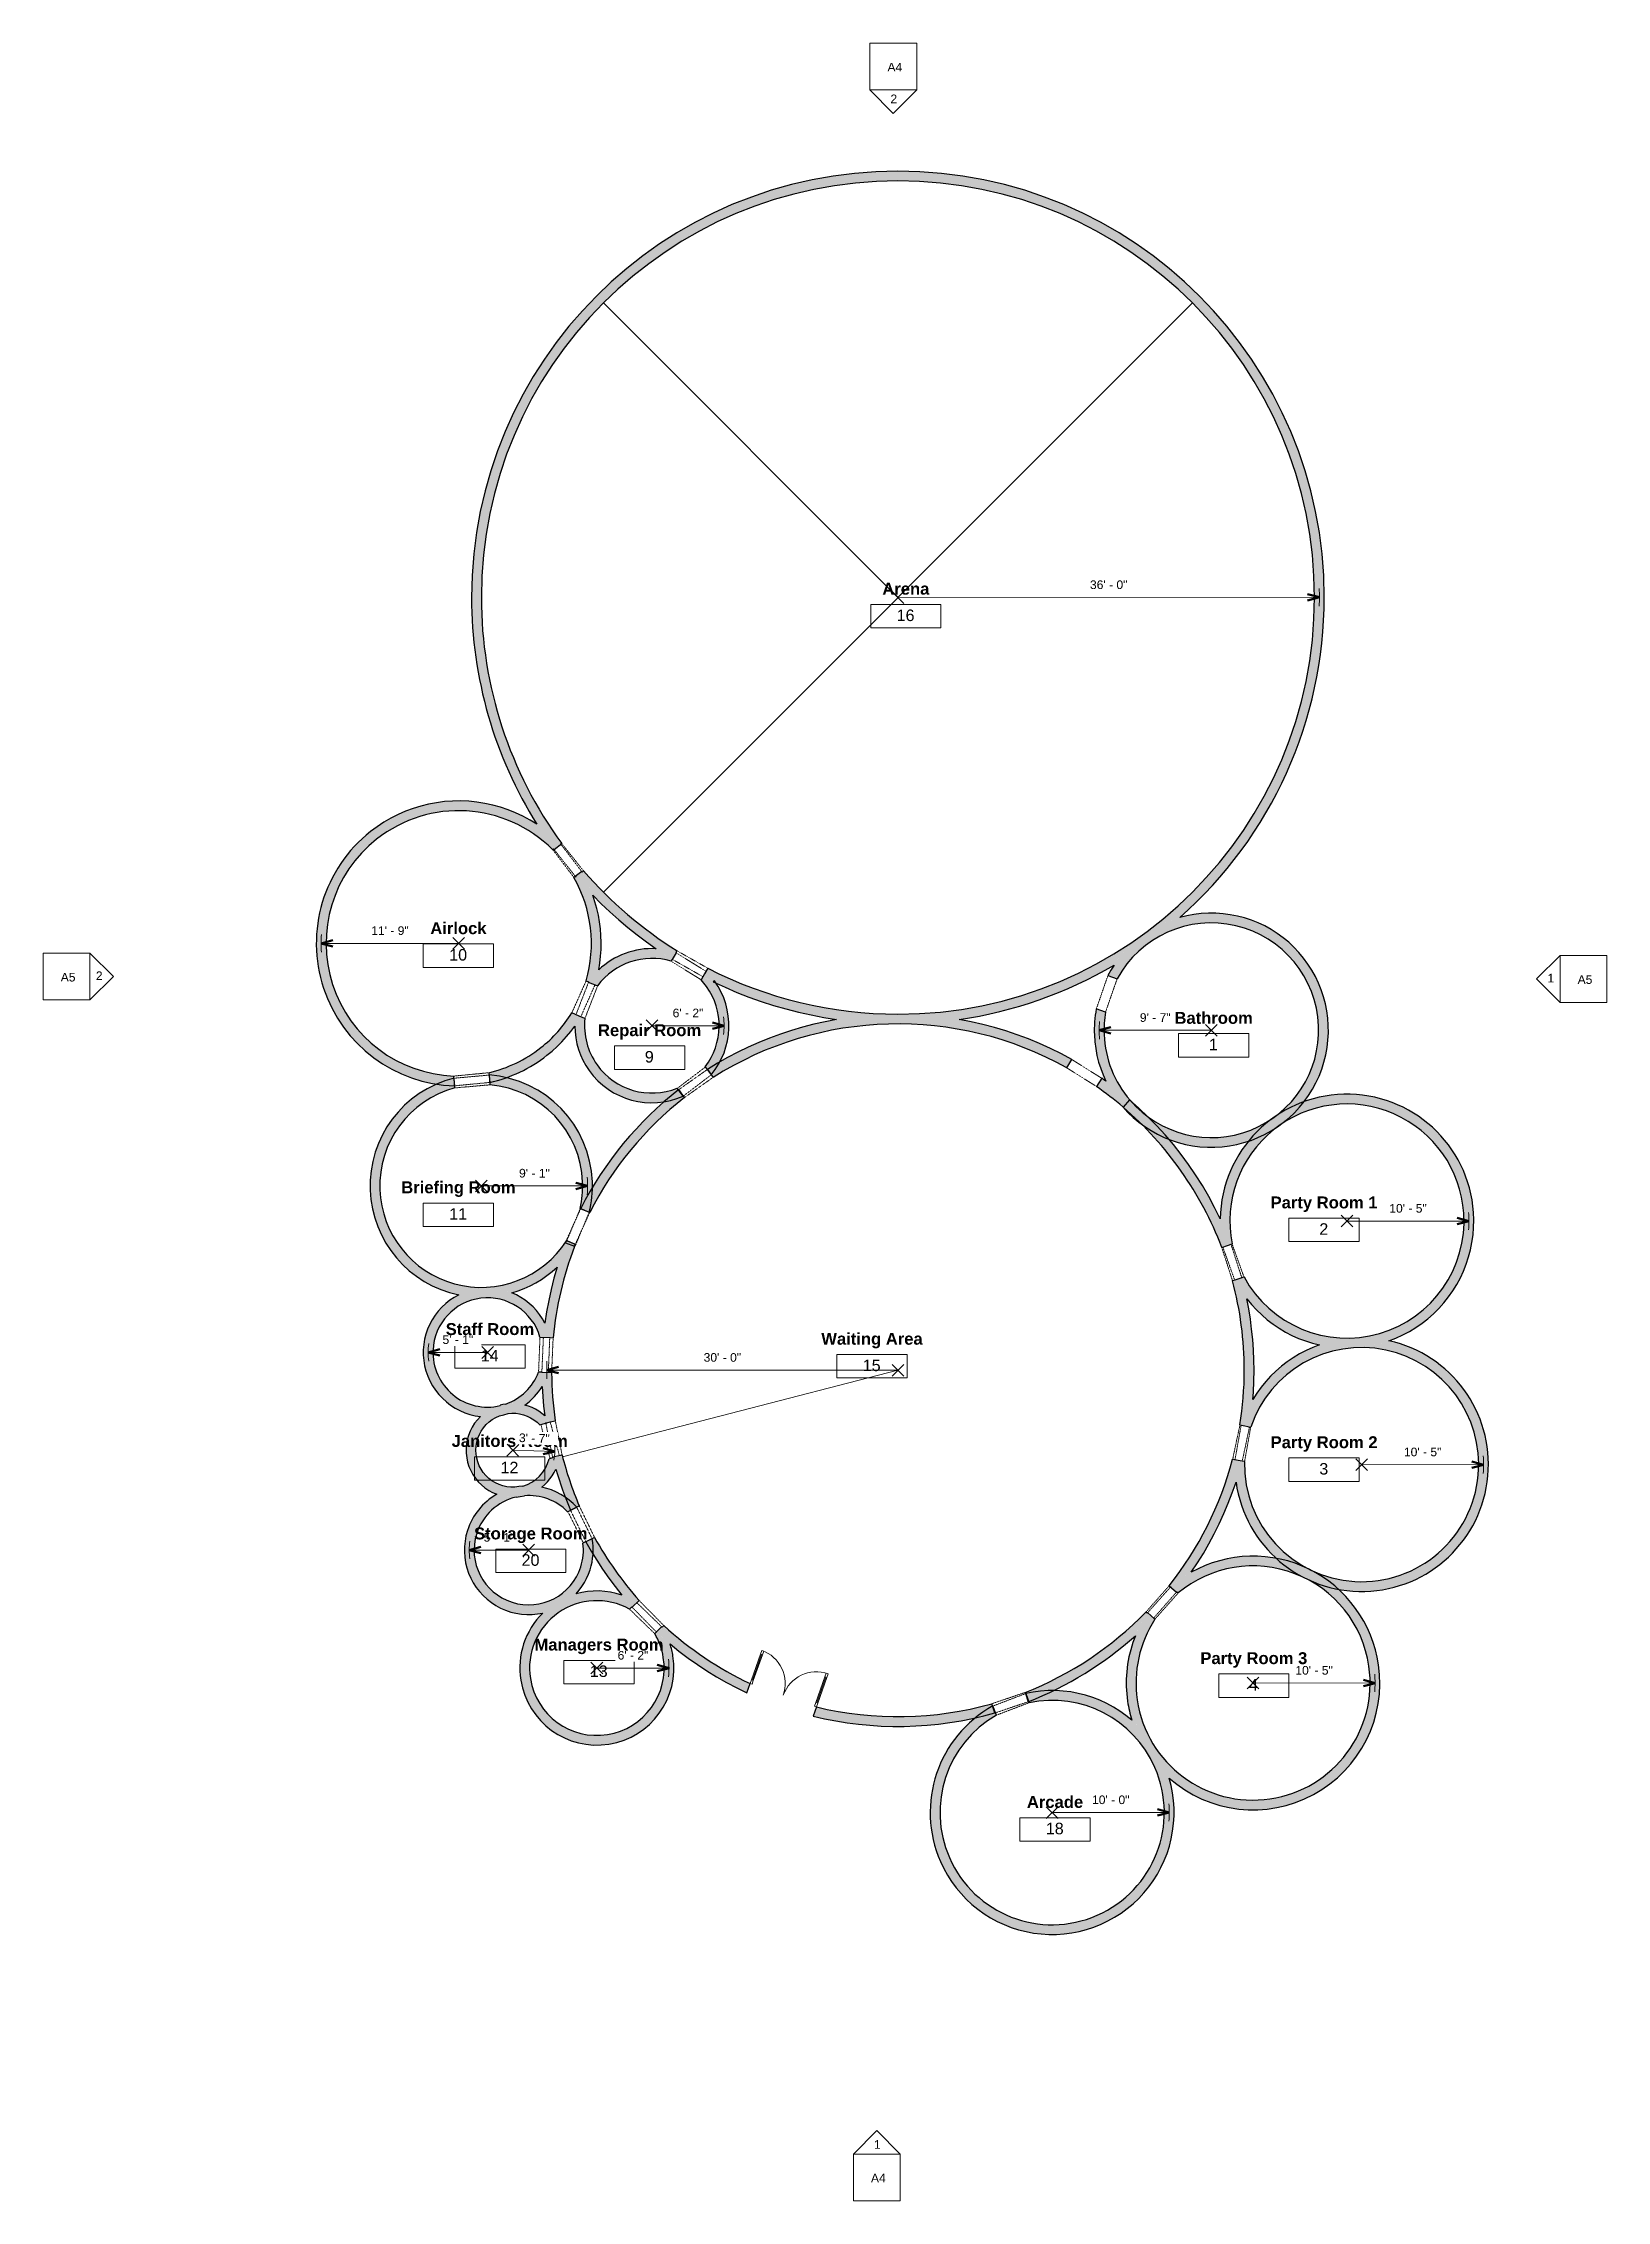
# Model space of a CAD drawing. Header units: inches. Extents: x -870 to 733, y -1250 to 961.
import ezdxf

# ---------------------------------------------------------------- set-up
doc = ezdxf.new("R2010")
doc.units = ezdxf.units.IN
doc.header["$MEASUREMENT"] = 0
doc.linetypes.add('Overhead', pattern=[0.15625, 0.09375, -0.0625])
for name, color, linetype, lineweight in [('A-ANNO-DIMS', 211, 'Continuous', 9), ('A-ANNO-DIMS-96', 211, 'Continuous', 9), ('A-AREA-IDEN', 2, 'Continuous', 9), ('A-DETL', 90, 'Continuous', 9), ('A-DOOR', 31, 'Continuous', 13), ('A-DOOR-GLAZ', 31, 'Continuous', 13), ('A-GENM', 13, 'Continuous', 9), ('A-WALL', 113, 'Continuous', 13), ('A-WALL-PATT', 111, 'Continuous', 13), ('G-ANNO-SYMB', 111, 'Continuous', 9)]:
    doc.layers.add(name, color=color, linetype=linetype, lineweight=lineweight)
doc.styles.add('Arial', font='arial.ttf', dxfattribs={"height": 8.851796})
doc.styles.add('Arial_1', font='arial.ttf', dxfattribs={"height": 11.802395})
doc.styles.add('Arial_B', font='arialbd.ttf', dxfattribs={"height": 12.177074})
doc.dimstyles.new('Arrow_-_3_32__Arial', dxfattribs={"dimscale": 12, "dimtxt": 9, "dimasz": 1, "dimexe": 0.75, "dimexo": 0, "dimgap": 0.5, "dimtad": 1, "dimjust": 3, "dimdec": 5, "dimrnd": 0.03125, "dimzin": 1, "dimdsep": 46, "dimlunit": 4, "dimtxsty": 'Arial', "dimblk1": 'OPEN30', "dimblk2": 'OPEN30', "dimsah": 1, "dimcen": 0.09, "dimazin": 0, "dimtfac": 1, "dimtdec": 4, "dimtix": 1, "dimtmove": 0, "dimatfit": 2, "dimfxl": 1, "dimtvp": 1, "dimtfill": 1, "dimfrac": 2, "dimtolj": 1, "dimtzin": 0, "dimarcsym": 2})

msp = doc.modelspace()

# ---------------------------------------------------------------- texts
at = {"layer": 'A-AREA-IDEN', "attachment_point": 2, "line_spacing_factor": 0.938532}
for s, insert, char_height, width, style in [('Arena', (14.060055, 408.068997), 12.1770744, 55.44, 'Arial_B'), ('16', (13.774023, 380.626721), 11.8023952, 21.888, 'Arial_1'), ('Airlock', (-444.562619, 60.133226), 12.1770744, 66.384, 'Arial_B'), ('10', (-444.848651, 32.690951), 11.8023952, 21.888, 'Arial_1'), ('Repair Room', (-248.628845, -44.379297), 12.17707442, 122.832, 'Arial_B'), ('Bathroom', (329.509723, -31.773973), 12.1770744, 93.312, 'Arial_B'), ('1', (329.223691, -59.216248), 11.802395, 10.944, 'Arial_1'), ('9', (-248.914877, -71.821572), 11.802395, 10.944, 'Arial_1'), ('Briefing Room', (-444.562619, -205.443785), 12.17707442, 136.08, 'Arial_B'), ('Party Room 1', (442.738628, -220.917713), 12.17707442, 127.008, 'Arial_B'), ('11', (-444.848651, -232.88606), 11.8023952, 21.888, 'Arial_1'), ('2', (442.452597, -248.359989), 11.802395, 10.944, 'Arial_1'), ('Staff Room', (-412.23974, -350.721752), 12.1770744, 105.408, 'Arial_B'), ('Waiting Area', (-20.680632, -360.654044), 12.17707442, 120.096, 'Arial_B'), ('14', (-412.525772, -378.164027), 11.8023952, 21.888, 'Arial_1'), ('15', (-20.966664, -388.09632), 11.8023952, 21.888, 'Arial_1'), ('Janitors Room', (-391.989226, -465.349604), 12.17707442, 138.24, 'Arial_B'), ('Party Room 2', (442.738628, -466.675906), 12.17707442, 127.008, 'Arial_B'), ('12', (-392.275257, -492.79188), 11.8023952, 21.888, 'Arial_1'), ('3', (442.452597, -494.118182), 11.802395, 10.944, 'Arial_1'), ('Managers Room', (-300.482081, -674.09808), 12.17707442, 153.504, 'Arial_B'), ('13', (-300.768113, -701.540355), 11.8023952, 21.888, 'Arial_1'), ('Party Room 3', (370.738628, -687.986949), 12.17707442, 127.008, 'Arial_B'), ('4', (370.452597, -715.429225), 11.802395, 10.944, 'Arial_1'), ('Arcade', (166.956166, -835.343498), 12.1770744, 66.384, 'Arial_B'), ('18', (166.670134, -862.785773), 11.8023952, 21.888, 'Arial_1')]:
    msp.add_mtext(s, dxfattribs=dict(at, insert=insert, char_height=char_height, width=width, style=style))

# ---------------------------------------------------------------- blocks, each defined once
blk = doc.blocks.new('Double-Glass 1 - 72_ x 84_-252825-Level 1')
at = {"layer": 'A-DOOR'}
for p, q in [((-36, 37.1), (-36, 41.1)), ((-36, 41.1), (-34, 41.1)), ((-36, 9.1), (-36, 37.1)), ((-36, 37.1), (-34, 37.1)), ((-34, 37.1), (-34, 41.1)), ((-34, 9.1), (-34, 37.1)), ((34, 37.1), (34, 41.1)), ((36, 41.1), (34, 41.1)), ((34, 9.1), (34, 37.1)), ((34, 37.1), (36, 37.1)), ((36, 37.1), (36, 41.1)), ((36, 9.1), (36, 37.1)), ((-36, 9.1), (-34, 9.1)), ((-36, 5.1), (-36, 9.1)), ((-36, 5.1), (-34, 5.1)), ((-34, 5.1), (-34, 9.1)), ((36, 9.1), (34, 9.1)), ((34, 5.1), (34, 9.1)), ((36, 5.1), (34, 5.1)), ((36, 5.1), (36, 9.1))]:
    blk.add_line(p, q, dxfattribs=at)
at = {"layer": 'A-DOOR', "lineweight": 9}
for centre, start, end in [((-36, 5.1), 360, 90), ((36, 5.1), 90, 179.9666)]:
    blk.add_arc(centre, 36, start, end, dxfattribs=at)
at = {"layer": 'A-DOOR-GLAZ'}
for p, q in [((-35, 37.1), (-35, 9.1)), ((35, 9.1), (35, 37.1))]:
    blk.add_line(p, q, dxfattribs=at)
blk = doc.blocks.new('Opening-Cased - 36_ x 84_-254266-Level 1')
at = {"layer": 'A-GENM', "linetype": 'Overhead'}
for p, q in [((-18.3, 5), (17.7, 5)), ((-18.3, -5), (17.7, -5))]:
    blk.add_line(p, q, dxfattribs=at)
blk = doc.blocks.new('Elevation - Detail Number-164347-Level 1')
at = {"layer": 'G-ANNO-SYMB'}
for p, q in [((-0.25, -0.25), (-0.25, 0.25)), ((-0.25, 0.25), (0.25, 0.25)), ((0.25, 0.25), (0.25, -0.25)), ((0.25, -0.25), (-0.25, -0.25))]:
    blk.add_line(p, q, dxfattribs=at)
blk = doc.blocks.new('Elevation - Detail Number-164074-Level 1')
at = {"layer": 'G-ANNO-SYMB'}
for p, q in [((0, 0.25), (-0.25, 0)), ((0.25, 0), (0, 0.25)), ((-0.25, 0), (0.25, 0))]:
    blk.add_line(p, q, dxfattribs=at)
blk = doc.blocks.new('Room Tag - Room Tag-60376-Level 1')
at = {"layer": 'A-AREA-IDEN'}
for p, q in [((-0.375, -0.0625), (-0.375, -0.3125)), ((-0.375, -0.0625), (0.375, -0.0625)), ((0.375, -0.0625), (0.375, -0.3125)), ((-0.375, -0.3125), (0.375, -0.3125))]:
    blk.add_line(p, q, dxfattribs=at)
blk = doc.blocks.new('DIMBLOCK1-Level 1')
at = {"layer": 'A-ANNO-DIMS-96'}
for p, q in [((11.9, 387), (-0.1, 399)), ((11.9, 399), (-0.1, 387)), ((5.9, 393), (437.9, 393.2))]:
    blk.add_line(p, q, dxfattribs=at)
at = {"layer": 'A-ANNO-DIMS-96', "lineweight": 50}
for q in [(425.9, 396.4), (425.9, 390)]:
    blk.add_line((437.9, 393.2), q, dxfattribs=at)
at = {"layer": 'A-ANNO-DIMS-96'}
blk.add_arc((5.9, 393), 432, 358.8372, 1.2246, dxfattribs=at)
at = {"layer": 'A-ANNO-DIMS-96', "color": 0, "insert": (202.8, 410.5), "char_height": 8.85, "width": 45.858, "attachment_point": 1, "rotation": 0.0309, "line_spacing_factor": 0.938532, "style": 'Arial', "bg_fill": 3, "box_fill_scale": 1.25, "bg_fill_color": 0, "bg_fill_transparency": 0}
blk.add_mtext('36\' - 0"', dxfattribs=at)
blk = doc.blocks.new('_Open30')
at = {"color": 0, "linetype": 'ByBlock', "lineweight": -2}
for p, q in [((-1, 0.27), (0, 0)), ((0, 0), (-1, -0.27)), ((0, 0), (-1, 0))]:
    blk.add_line(p, q, dxfattribs=at)
blk = doc.blocks.new('DIMBLOCK2-Level 1')
at = {"layer": 'A-ANNO-DIMS-96', "lineweight": 50}
for q in [(224.2, -47.4), (224.2, -53.8)]:
    blk.add_line((212.2, -50.6), q, dxfattribs=at)
at = {"layer": 'A-ANNO-DIMS-96'}
for p, q in [((327.2, -50.5), (212.2, -50.6)), ((321.2, -44.5), (333.2, -56.5)), ((321.2, -56.5), (333.2, -44.5))]:
    blk.add_line(p, q, dxfattribs=at)
blk.add_arc((327.2, -50.5), 115, 175.5565, 184.5245, dxfattribs=at)
at = {"layer": 'A-ANNO-DIMS-96', "color": 0, "insert": (253.9, -33.1), "char_height": 8.85, "width": 37.717, "attachment_point": 1, "rotation": 0.0405, "line_spacing_factor": 0.938532, "style": 'Arial', "bg_fill": 3, "box_fill_scale": 1.25, "bg_fill_color": 0, "bg_fill_transparency": 0}
blk.add_mtext('9\' - 7"', dxfattribs=at)
blk = doc.blocks.new('DIMBLOCK3-Level 1')
at = {"layer": 'A-ANNO-DIMS-96'}
for p, q in [((472.2, -252.1), (460.2, -240.1)), ((472.2, -240.1), (460.2, -252.1)), ((466.2, -246.1), (591.2, -246.2))]:
    blk.add_line(p, q, dxfattribs=at)
at = {"layer": 'A-ANNO-DIMS-96', "lineweight": 50}
for q in [(579.2, -242.9), (579.2, -249.4)]:
    blk.add_line((591.2, -246.2), q, dxfattribs=at)
at = {"layer": 'A-ANNO-DIMS-96'}
blk.add_arc((466.2, -246.1), 125, 355.852, 4.1026, dxfattribs=at)
at = {"layer": 'A-ANNO-DIMS-96', "color": 0, "insert": (509.6, -228.6), "char_height": 8.85, "width": 45.858, "attachment_point": 1, "rotation": 359.9773, "line_spacing_factor": 0.938532, "style": 'Arial', "bg_fill": 3, "box_fill_scale": 1.25, "bg_fill_color": 0, "bg_fill_transparency": 0}
blk.add_mtext('10\' - 5"', dxfattribs=at)
blk = doc.blocks.new('DIMBLOCK4-Level 1')
at = {"layer": 'A-ANNO-DIMS-96'}
for p, q in [((487.2, -501.7), (475.2, -489.7)), ((487.2, -489.7), (475.2, -501.7)), ((481.2, -495.7), (606.2, -495.8))]:
    blk.add_line(p, q, dxfattribs=at)
at = {"layer": 'A-ANNO-DIMS-96', "lineweight": 50}
for q in [(594.2, -492.6), (594.2, -499)]:
    blk.add_line((606.2, -495.8), q, dxfattribs=at)
at = {"layer": 'A-ANNO-DIMS-96'}
blk.add_arc((481.2, -495.7), 125, 355.8317, 4.0823, dxfattribs=at)
at = {"layer": 'A-ANNO-DIMS-96', "color": 0, "insert": (524.6, -478.3), "char_height": 8.85, "width": 45.858, "attachment_point": 1, "rotation": 359.957, "line_spacing_factor": 0.938532, "style": 'Arial', "bg_fill": 3, "box_fill_scale": 1.25, "bg_fill_color": 0, "bg_fill_transparency": 0}
blk.add_mtext('10\' - 5"', dxfattribs=at)
blk = doc.blocks.new('DIMBLOCK5-Level 1')
at = {"layer": 'A-ANNO-DIMS-96'}
for p, q in [((376, -725.5), (364, -713.5)), ((376, -713.5), (364, -725.5)), ((370, -719.5), (495, -719.6))]:
    blk.add_line(p, q, dxfattribs=at)
at = {"layer": 'A-ANNO-DIMS-96', "lineweight": 50}
for q in [(483, -716.3), (483, -722.8)]:
    blk.add_line((495, -719.6), q, dxfattribs=at)
at = {"layer": 'A-ANNO-DIMS-96'}
blk.add_arc((370, -719.5), 125, 355.8613, 4.1119, dxfattribs=at)
at = {"layer": 'A-ANNO-DIMS-96', "color": 0, "insert": (413.3, -702.1), "char_height": 8.85, "width": 45.858, "attachment_point": 1, "rotation": 359.9866, "line_spacing_factor": 0.938532, "style": 'Arial', "bg_fill": 3, "box_fill_scale": 1.25, "bg_fill_color": 0, "bg_fill_transparency": 0}
blk.add_mtext('10\' - 5"', dxfattribs=at)
blk = doc.blocks.new('DIMBLOCK6-Level 1')
at = {"layer": 'A-ANNO-DIMS-96'}
for p, q in [((-296.7, -710.2), (-308.7, -698.2)), ((-296.7, -698.2), (-308.7, -710.2)), ((-302.7, -704.2), (-228.7, -704.2))]:
    blk.add_line(p, q, dxfattribs=at)
at = {"layer": 'A-ANNO-DIMS-96', "lineweight": 50}
for q in [(-240.7, -701), (-240.7, -707.4)]:
    blk.add_line((-228.7, -704.2), q, dxfattribs=at)
at = {"layer": 'A-ANNO-DIMS-96'}
blk.add_arc((-302.7, -704.2), 74, 353.0136, 6.9504, dxfattribs=at)
at = {"layer": 'A-ANNO-DIMS-96', "color": 0, "insert": (-281.4, -686.7), "char_height": 8.85, "width": 37.717, "attachment_point": 1, "rotation": 359.982, "line_spacing_factor": 0.938532, "style": 'Arial', "bg_fill": 3, "box_fill_scale": 1.25, "bg_fill_color": 0, "bg_fill_transparency": 0}
blk.add_mtext('6\' - 2"', dxfattribs=at)
blk = doc.blocks.new('DIMBLOCK7-Level 1')
at = {"layer": 'A-ANNO-DIMS-96'}
for p, q in [((-420.7, -374.8), (-408.7, -386.8)), ((-420.7, -386.8), (-408.7, -374.8)), ((-414.7, -380.8), (-475.7, -380.7))]:
    blk.add_line(p, q, dxfattribs=at)
at = {"layer": 'A-ANNO-DIMS-96', "lineweight": 50}
for q in [(-463.7, -377.5), (-463.7, -383.9)]:
    blk.add_line((-475.7, -380.7), q, dxfattribs=at)
at = {"layer": 'A-ANNO-DIMS-96'}
blk.add_arc((-414.7, -380.8), 61, 171.4429, 188.3498, dxfattribs=at)
at = {"layer": 'A-ANNO-DIMS-96', "color": 0, "insert": (-460.9, -363.2), "char_height": 8.85, "width": 37.717, "attachment_point": 1, "rotation": 359.8963, "line_spacing_factor": 0.938532, "style": 'Arial', "bg_fill": 3, "box_fill_scale": 1.25, "bg_fill_color": 0, "bg_fill_transparency": 0}
blk.add_mtext('5\' - 1"', dxfattribs=at)
blk = doc.blocks.new('DIMBLOCK8-Level 1')
at = {"layer": 'A-ANNO-DIMS-96', "lineweight": 50}
for q in [(-421.5, -580.1), (-421.5, -586.5)]:
    blk.add_line((-433.5, -583.3), q, dxfattribs=at)
at = {"layer": 'A-ANNO-DIMS-96'}
for p, q in [((-372.5, -583.4), (-433.5, -583.3)), ((-378.5, -577.4), (-366.5, -589.4)), ((-378.5, -589.4), (-366.5, -577.4))]:
    blk.add_line(p, q, dxfattribs=at)
blk.add_arc((-372.5, -583.4), 61, 171.3957, 188.3027, dxfattribs=at)
at = {"layer": 'A-ANNO-DIMS-96', "color": 0, "insert": (-418.7, -565.8), "char_height": 8.85, "width": 37.717, "attachment_point": 1, "rotation": 359.8492, "line_spacing_factor": 0.938532, "style": 'Arial', "bg_fill": 3, "box_fill_scale": 1.25, "bg_fill_color": 0, "bg_fill_transparency": 0}
blk.add_mtext('5\' - 1"', dxfattribs=at)
blk = doc.blocks.new('DIMBLOCK9-Level 1')
at = {"layer": 'A-ANNO-DIMS-96'}
for p, q in [((-415.2, -216.1), (-427.2, -204.1)), ((-415.2, -204.1), (-427.2, -216.1)), ((-421.2, -210.1), (-312.2, -210.1))]:
    blk.add_line(p, q, dxfattribs=at)
at = {"layer": 'A-ANNO-DIMS-96', "lineweight": 50}
for q in [(-324.2, -206.9), (-324.2, -213.3)]:
    blk.add_line((-312.2, -210.1), q, dxfattribs=at)
at = {"layer": 'A-ANNO-DIMS-96'}
blk.add_arc((-421.2, -210.1), 109, 355.2699, 4.7316, dxfattribs=at)
at = {"layer": 'A-ANNO-DIMS-96', "color": 0, "insert": (-382.4, -192.6), "char_height": 8.85, "width": 37.717, "attachment_point": 1, "rotation": 0.0007, "line_spacing_factor": 0.938532, "style": 'Arial', "bg_fill": 3, "box_fill_scale": 1.25, "bg_fill_color": 0, "bg_fill_transparency": 0}
blk.add_mtext('9\' - 1"', dxfattribs=at)
blk = doc.blocks.new('DIMBLOCK10-Level 1')
at = {"layer": 'A-ANNO-DIMS-96'}
for p, q in [((-450.3, 44.5), (-438.3, 32.5)), ((-450.3, 32.5), (-438.3, 44.5)), ((-444.3, 38.5), (-585.3, 38.5))]:
    blk.add_line(p, q, dxfattribs=at)
at = {"layer": 'A-ANNO-DIMS-96', "lineweight": 50}
for q in [(-573.3, 41.7), (-573.3, 35.3)]:
    blk.add_line((-585.3, 38.5), q, dxfattribs=at)
at = {"layer": 'A-ANNO-DIMS-96'}
blk.add_arc((-444.3, 38.5), 141, 176.33, 183.6444, dxfattribs=at)
at = {"layer": 'A-ANNO-DIMS-96', "color": 0, "insert": (-533.9, 56), "char_height": 8.85, "width": 45.858, "attachment_point": 1, "rotation": 359.9872, "line_spacing_factor": 0.938532, "style": 'Arial', "bg_fill": 3, "box_fill_scale": 1.25, "bg_fill_color": 0, "bg_fill_transparency": 0}
blk.add_mtext('11\' - 9"', dxfattribs=at)
blk = doc.blocks.new('DIMBLOCK11-Level 1')
at = {"layer": 'A-ANNO-DIMS-96'}
for p, q in [((-240.3, -51.9), (-252.3, -39.9)), ((-240.3, -39.9), (-252.3, -51.9)), ((-246.3, -45.9), (-172.3, -45.9))]:
    blk.add_line(p, q, dxfattribs=at)
at = {"layer": 'A-ANNO-DIMS-96', "lineweight": 50}
for q in [(-184.3, -42.6), (-184.3, -49.1)]:
    blk.add_line((-172.3, -45.9), q, dxfattribs=at)
at = {"layer": 'A-ANNO-DIMS-96'}
blk.add_arc((-246.3, -45.9), 74, 353.0467, 6.9835, dxfattribs=at)
at = {"layer": 'A-ANNO-DIMS-96', "color": 0, "insert": (-225, -28.4), "char_height": 8.85, "width": 37.717, "attachment_point": 1, "rotation": 0.0151, "line_spacing_factor": 0.938532, "style": 'Arial', "bg_fill": 3, "box_fill_scale": 1.25, "bg_fill_color": 0, "bg_fill_transparency": 0}
blk.add_mtext('6\' - 2"', dxfattribs=at)
blk = doc.blocks.new('DIMBLOCK12-Level 1')
at = {"layer": 'A-ANNO-DIMS-96', "lineweight": 50}
for q in [(-342.1, -395.6), (-342.1, -402)]:
    blk.add_line((-354.1, -398.8), q, dxfattribs=at)
at = {"layer": 'A-ANNO-DIMS-96'}
for p, q in [((-0.1, -393), (11.9, -405)), ((-0.1, -405), (11.9, -393)), ((5.9, -399), (-354.1, -398.8))]:
    blk.add_line(p, q, dxfattribs=at)
blk.add_arc((5.9, -399), 360, 178.5323, 181.3971, dxfattribs=at)
at = {"layer": 'A-ANNO-DIMS-96', "color": 0, "insert": (-193.2, -381.4), "char_height": 8.85, "width": 45.858, "attachment_point": 1, "rotation": 359.9647, "line_spacing_factor": 0.938532, "style": 'Arial', "bg_fill": 3, "box_fill_scale": 1.25, "bg_fill_color": 0, "bg_fill_transparency": 0}
blk.add_mtext('30\' - 0"', dxfattribs=at)
blk = doc.blocks.new('DIMBLOCK13-Level 1')
at = {"layer": 'A-ANNO-DIMS-96'}
for p, q in [((170, -858.3), (158, -846.3)), ((170, -846.3), (158, -858.3)), ((164, -852.3), (284, -852.3))]:
    blk.add_line(p, q, dxfattribs=at)
at = {"layer": 'A-ANNO-DIMS-96', "lineweight": 50}
for q in [(272, -849), (272, -855.5)]:
    blk.add_line((284, -852.3), q, dxfattribs=at)
at = {"layer": 'A-ANNO-DIMS-96'}
blk.add_arc((164, -852.3), 120, 355.7165, 4.3109, dxfattribs=at)
at = {"layer": 'A-ANNO-DIMS-96', "color": 0, "insert": (204.9, -834.8), "char_height": 8.85, "width": 45.858, "attachment_point": 1, "rotation": 0.0137, "line_spacing_factor": 0.938532, "style": 'Arial', "bg_fill": 3, "box_fill_scale": 1.25, "bg_fill_color": 0, "bg_fill_transparency": 0}
blk.add_mtext('10\' - 0"', dxfattribs=at)
blk = doc.blocks.new('DIMBLOCK14-Level 1')
at = {"layer": 'A-ANNO-DIMS-96'}
for p, q in [((-382.5, -475.2), (-394.8, -486.9)), ((-382.9, -487.2), (-394.5, -474.9)), ((-388.7, -481), (-345.7, -482.2))]:
    blk.add_line(p, q, dxfattribs=at)
at = {"layer": 'A-ANNO-DIMS-96', "lineweight": 50}
for q in [(-357.8, -485.1), (-357.6, -478.7)]:
    blk.add_line((-345.7, -482.2), q, dxfattribs=at)
at = {"layer": 'A-ANNO-DIMS-96'}
blk.add_arc((-388.7, -481), 43, 346.4549, 10.4392, dxfattribs=at)
at = {"layer": 'A-ANNO-DIMS-96', "color": 0, "insert": (-382.4, -463.7), "char_height": 8.85, "width": 37.717, "attachment_point": 1, "rotation": 358.4471, "line_spacing_factor": 0.938532, "style": 'Arial', "bg_fill": 3, "box_fill_scale": 1.25, "bg_fill_color": 0, "bg_fill_transparency": 0}
blk.add_mtext('3\' - 7"', dxfattribs=at)

# ---------------------------------------------------------------- hatches: boundary and pattern name
at = {"layer": 'A-WALL-PATT'}
for points in [[(-421.069696, 392.954539), (-420.820765, 407.532792), (-420.074261, 422.094047), (-418.831054, 436.621327), (-417.092595, 451.097694), (-414.86091, 465.506268), (-412.138602, 479.830251), (-408.928844, 494.05294), (-405.235379, 508.157753), (-401.062513, 522.128244), (-396.415111, 535.948124), (-391.298593, 549.60128), (-385.718924, 563.071793), (-379.682609, 576.343957), (-373.196687, 589.402297), (-366.26872, 602.231588), (-358.906786, 614.816871), (-351.119467, 627.143473), (-342.915845, 639.197021), (-334.305484, 650.963461), (-325.298423, 662.429074), (-315.905164, 673.580492), (-306.13666, 684.404712), (-296.004299, 694.889115), (-285.519897, 705.021476), (-274.695676, 714.78998), (-263.544258, 724.183239), (-252.078645, 733.1903), (-240.312205, 741.800661), (-228.258657, 750.004283), (-215.932055, 757.791601), (-202.616126, 765.548094), (-190.517482, 772.081503), (-177.459141, 778.567425), (-164.186977, 784.60374), (-150.716464, 790.183409), (-137.063308, 795.299927), (-123.243428, 799.947329), (-109.272937, 804.120195), (-95.168124, 807.81366), (-80.830345, 811.045291), (-66.621453, 813.745726), (-52.212878, 815.977411), (-37.736512, 817.71587), (-23.209231, 818.959076), (-8.647976, 819.70558), (5.930277, 819.954512), (20.50853, 819.70558), (35.069786, 818.959076), (49.597066, 817.71587), (64.073433, 815.977411), (78.482007, 813.745726), (92.805989, 811.023418), (107.028679, 807.81366), (121.133491, 804.120195), (135.103982, 799.947329), (148.923863, 795.299927), (162.577019, 790.183409), (176.047532, 784.60374), (189.319696, 778.567425), (202.378036, 772.081503), (215.207327, 765.153536), (227.79261, 757.791601), (240.119212, 750.004283), (252.172759, 741.800661), (263.939199, 733.1903), (275.404813, 724.183239), (286.556231, 714.78998), (297.380451, 705.021476), (307.864854, 694.889115), (317.997215, 684.404712), (327.765719, 673.580492), (337.158978, 662.429074), (346.166039, 650.963461), (354.7764, 639.197021), (362.980022, 627.143473), (370.76734, 614.816871), (378.129275, 602.231588), (385.057242, 589.402297), (391.543164, 576.343957), (397.579479, 563.071793), (403.159148, 549.60128), (408.275666, 535.948124), (412.923067, 522.128244), (417.095933, 508.157753), (420.789399, 494.05294), (423.999157, 479.830251), (426.721465, 465.506268), (428.95315, 451.097694), (430.691609, 436.621327), (431.934815, 422.094047), (432.681319, 407.532792), (432.930251, 392.954539), (442.930251, 392.954539), (442.680938, 407.713838), (441.933285, 422.456296), (440.688145, 437.165093), (438.946938, 451.823444), (436.711652, 466.414625), (433.984835, 480.921986), (430.769601, 495.328976), (427.069618, 509.619154), (422.889107, 523.776215), (418.232838, 537.784007), (413.106125, 551.626546), (407.514816, 565.288037), (401.465293, 578.752892), (394.964457, 592.005748), (388.019725, 605.031483), (380.639023, 617.815235), (372.830771, 630.342416), (364.603879, 642.598733), (355.967734, 654.570202), (346.93219, 666.243163), (337.507557, 677.604296), (327.704588, 688.640639), (317.534468, 699.339599), (307.008803, 709.688967), (296.139601, 719.676936), (284.939265, 729.292109), (273.420575, 738.523514), (261.596674, 747.36062), (249.481053, 755.793341), (237.087536, 763.812056), (224.430264, 771.407617), (211.52368, 778.571356), (198.38251, 785.295098), (185.021748, 791.571174), (171.45664, 797.39242), (157.702664, 802.752195), (143.775512, 807.644384), (129.691076, 812.063404), (115.465427, 816.004214), (101.114797, 819.462316), (86.655559, 822.433765), (72.104212, 824.91517), (57.47736, 826.9037), (42.791691, 828.397087), (28.063963, 829.393626), (13.31098, 829.892179), (-1.450425, 829.892179), (-16.203408, 829.393626), (-30.931136, 828.397087), (-45.616805, 826.9037), (-60.243657, 824.91517), (-74.795004, 822.433765), (-89.254242, 819.462316), (-103.604873, 816.004214), (-117.830522, 812.063404), (-131.914957, 807.644384), (-145.842109, 802.752195), (-159.596086, 797.39242), (-173.161194, 791.571174), (-186.521955, 785.295098), (-199.663125, 778.571356), (-212.569709, 771.407617), (-225.226981, 763.812056), (-237.620498, 755.793341), (-249.736119, 747.36062), (-261.560021, 738.523514), (-273.078711, 729.292109), (-284.279046, 719.676936), (-295.148248, 709.688967), (-305.673913, 699.339599), (-315.844033, 688.640639), (-325.647002, 677.604296), (-335.071636, 666.243163), (-344.10718, 654.570202), (-352.743325, 642.598733), (-360.970217, 630.342416), (-368.778468, 617.815235), (-376.159171, 605.031483), (-383.103902, 592.005748), (-389.604738, 578.752892), (-395.654262, 565.288037), (-401.24557, 551.626546), (-406.372284, 537.784007), (-411.028552, 523.776215), (-415.209063, 509.619154), (-418.909047, 495.328976), (-422.124281, 480.921986), (-424.851097, 466.414625), (-427.086384, 451.823444), (-428.82759, 437.165093), (-430.072731, 422.456296), (-430.820384, 407.713838), (-431.069696, 392.954539)], [(68.795737, -39.49998), (82.716368, -37.24643), (96.557039, -34.544896), (110.303337, -31.398193), (123.940948, -27.809598), (137.45567, -23.782846), (150.833431, -19.322132), (164.060299, -14.432099), (177.122501, -9.117842), (191.045031, -2.881998), (202.698684, 2.760778), (215.186031, 9.312771), (227.455474, 16.264263), (231.954295, 22.536427), (236.847045, 28.506387), (242.113482, 34.149443), (247.731814, 39.442247), (253.678797, 44.3629), (259.929826, 48.891043), (266.459036, 53.007941), (273.239414, 56.69656), (280.242905, 59.94164), (287.440534, 62.729753), (294.80252, 65.049363), (305.349081, 74.650664), (315.576708, 84.591012), (325.474509, 94.859821), (335.031941, 105.446153), (344.238822, 116.33873), (353.085346, 127.525951), (361.56209, 138.995899), (369.703507, 150.804021), (377.370525, 162.734819), (384.685377, 174.978505), (391.596789, 187.454373), (398.097401, 200.149134), (404.180286, 213.049266), (409.838967, 226.141028), (415.067415, 239.410475), (419.860061, 252.843474), (424.211801, 266.425714), (428.117999, 280.14273), (431.574494, 293.97991), (434.577605, 307.922515), (437.124132, 321.955693), (439.211364, 336.064498), (440.837076, 350.2339), (441.999538, 364.448807), (442.69751, 378.694078), (442.930251, 392.954539), (432.930251, 392.954539), (432.681319, 378.376285), (431.934815, 363.81503), (430.691609, 349.28775), (428.95315, 334.811383), (426.721465, 320.402809), (423.999157, 306.078826), (420.789399, 291.856137), (417.095933, 277.751324), (412.923067, 263.780833), (408.275666, 249.960953), (403.159148, 236.307797), (397.579479, 222.837284), (391.543164, 209.56512), (385.057242, 196.50678), (378.129275, 183.677489), (370.76734, 171.092206), (362.980022, 158.765604), (354.7764, 146.712056), (346.166039, 134.945616), (337.158978, 123.480003), (327.765719, 112.328585), (317.997215, 101.504365), (307.864854, 91.019962), (297.380451, 80.887601), (286.556231, 71.119097), (275.404813, 61.725838), (263.939199, 52.718777), (252.172759, 44.108416), (240.119212, 35.904794), (227.79261, 28.117476), (215.207327, 20.755541), (202.378036, 13.827574), (189.319696, 7.341652), (176.047532, 1.305337), (162.577019, -4.274332), (148.923863, -9.39085), (135.103982, -14.038251), (121.133491, -18.211117), (107.028679, -21.904583), (92.805989, -25.114341), (78.482007, -27.836649), (64.073433, -30.068334), (49.597066, -31.806793), (35.069786, -33.049999), (20.50853, -33.796503), (5.930277, -34.045435), (18.563853, -34.26414), (31.182288, -34.919995), (43.770462, -36.012213), (56.313289, -37.539484)], [(236.240681, -128.816761), (243.817685, -122.290736), (239.196842, -116.547248), (234.971053, -110.507169), (231.159297, -104.197623), (227.778691, -97.646947), (224.844417, -90.884559), (222.369654, -83.940828), (220.365514, -76.846938), (218.840999, -69.634747), (217.802954, -62.336643), (217.256042, -54.985403), (207.264343, -55.392761), (207.75652, -62.407311), (208.658717, -69.380989), (209.967835, -76.28985), (211.679379, -83.11017), (213.787472, -89.818529), (216.284875, -96.391894), (219.163215, -102.808053), (222.027943, -108.351263), (225.176939, -113.738069), (228.601687, -118.953906), (232.292928, -123.984671)], [(330.694696, -170.452533), (338.273467, -169.989174), (345.807763, -169.047441), (353.267418, -167.631105), (360.622568, -165.745834), (367.843764, -163.399179), (374.902097, -160.600533), (381.769305, -157.361102), (388.417897, -153.693855), (394.821253, -149.613474), (400.953736, -145.136296), (406.790794, -140.280246), (412.309058, -135.064766), (417.486434, -129.510736), (422.463862, -123.415723), (426.737058, -117.47724), (430.77327, -111.045952), (434.39467, -104.372278), (437.58676, -97.482936), (440.336759, -90.405508), (442.633658, -83.168332), (444.46826, -75.80038), (445.833221, -68.331153), (446.723076, -60.790555), (447.134261, -53.208774), (447.065131, -45.616166), (437.073432, -46.023524), (437.127429, -53.369145), (436.691037, -60.70199), (435.766203, -67.989358), (434.357051, -75.19875), (432.469865, -82.298017), (430.113061, -89.255497), (427.29715, -96.040163), (424.034689, -102.621758), (420.340228, -108.970932), (416.230242, -115.05937), (411.72306, -120.859918), (406.838783, -126.346711), (401.599192, -131.495277), (396.027654, -136.282658), (390.149015, -140.687504), (383.989493, -144.690169), (377.576555, -148.272805), (370.938801, -151.419434), (364.105833, -154.116024), (357.108122, -156.350549), (349.976876, -158.113043), (342.743898, -159.395647), (335.441442, -160.19264), (328.102076, -160.50047), (320.75853, -160.317762), (313.443553, -159.645332), (306.189767, -158.486178), (299.02952, -156.84547), (291.994745, -154.730524), (285.116814, -152.150773), (278.4264, -149.117721), (271.953338, -145.644894), (265.726497, -141.747779), (259.773645, -137.443757), (254.12133, -132.752021), (248.794759, -127.693494), (243.817685, -122.290736), (236.240681, -128.816761), (236.493175, -129.108934), (241.645491, -134.685569), (247.140524, -139.92552), (252.955946, -144.807461), (259.068473, -149.311846), (265.453633, -153.420641), (272.085862, -157.117397), (278.938608, -160.387312), (285.984434, -163.217296), (293.195131, -165.596018), (300.541831, -167.513954), (307.995119, -168.963426), (315.525155, -169.93863), (323.101792, -170.435662)], [(347.309764, -269.874827), (348.478029, -269.45315), (347.224024, -261.86456), (346.458742, -254.211223), (346.185327, -246.52458), (346.404903, -238.836211), (347.116568, -231.177702), (348.317397, -223.580516), (350.002458, -216.075864), (352.164827, -208.694578), (354.795622, -201.466982), (357.884033, -194.422768), (361.417374, -187.590877), (365.381127, -180.999376), (369.75901, -174.675345), (374.533035, -168.644764), (379.683591, -162.932409), (385.189517, -157.561747), (391.028194, -152.554843), (397.175634, -147.932268), (403.606582, -143.71301), (410.294618, -139.914405), (417.212266, -136.552058), (424.331106, -133.639783), (431.621891, -131.189543), (439.05467, -129.211406), (446.598906, -127.713498), (454.223606, -126.701973), (461.897445, -126.180987), (469.588896, -126.152679), (477.266362, -126.617166), (484.898301, -127.57254), (492.453358, -129.014877), (499.900496, -130.938249), (507.20912, -133.334757), (514.349204, -136.194553), (521.291413, -139.50589), (528.007229, -143.255163), (534.46906, -147.42697), (540.650359, -152.004171), (546.525732, -156.967961), (552.071041, -162.29795), (557.263505, -167.972238), (562.08179, -173.967516), (566.506104, -180.259151), (570.518268, -186.821298), (574.101801, -193.626995), (577.241979, -200.648285), (579.925903, -207.856321), (582.142546, -215.22149), (583.882801, -222.713536), (585.139518, -230.301677), (585.907536, -237.95474), (595.884448, -237.275603), (595.10336, -229.372637), (593.841176, -221.532109), (592.102606, -213.78328), (589.894139, -206.155065), (587.224016, -198.675933), (584.102202, -191.373792), (580.540345, -184.275894), (576.551738, -177.408726), (572.151266, -170.797914), (567.355351, -164.468129), (562.181889, -158.442993), (556.650187, -152.744988), (550.780888, -147.39538), (544.595894, -142.414132), (538.118287, -137.819832), (531.37224, -133.629625), (524.382927, -129.859149), (517.176431, -126.522474), (509.779646, -123.632052), (502.220173, -121.198668), (494.526224, -119.231405), (486.72651, -117.737603), (478.385441, -116.691639), (470.926501, -116.190893), (462.985169, -116.143757), (455.055776, -116.581604), (447.167914, -117.502802), (439.351017, -118.903912), (431.634257, -120.779704), (424.046431, -123.123181), (416.615856, -125.925595), (409.370259, -129.17649), (402.336681, -132.863733), (395.541369, -136.973564), (389.009681, -141.490647), (382.765993, -146.398125), (376.833604, -151.677684), (371.234653, -157.309622), (365.990033, -163.272922), (361.119317, -169.54533), (356.640681, -176.10344), (352.570838, -182.922777), (348.924976, -189.977894), (345.7167, -197.242462), (342.957983, -204.689371), (340.65912, -212.290832), (338.82869, -220.018478), (337.473523, -227.84347), (336.598677, -235.736608), (336.207416, -243.668436), (340.134916, -252.30669), (343.836533, -261.044122)], [(466.184688, -376.10438), (474.070177, -375.864997), (481.926626, -375.147739), (489.725102, -373.955248), (497.436884, -372.291916), (505.033572, -370.163869), (512.487189, -367.578943), (519.770286, -364.546659), (526.856041, -361.078183), (534.307019, -356.803469), (540.331968, -352.885308), (546.672512, -348.191082), (552.71664, -343.120898), (558.442093, -337.693427), (563.827786, -331.928658), (568.853885, -325.84782), (573.50188, -319.473309), (577.754653, -312.828599), (581.596544, -305.938161), (585.013402, -298.827371), (587.992645, -291.522417), (590.523302, -284.0502), (592.596051, -276.438238), (594.203261, -268.714564), (595.339011, -260.907624), (595.999119, -253.046166), (596.181155, -245.159144), (595.884448, -237.275603), (585.907536, -237.95474), (586.183906, -245.698749), (585.959895, -253.444448), (585.236438, -261.159541), (584.016551, -268.811856), (582.30532, -276.369484), (580.109881, -283.80091), (577.43939, -291.075147), (574.304981, -298.161862), (570.719725, -305.031504), (566.698571, -311.655428), (562.258288, -318.006014), (557.417391, -324.056779), (552.196065, -329.782493), (546.616083, -335.159281), (540.700712, -340.164722), (534.307019, -344.886104), (527.963767, -348.97971), (521.195303, -352.752501), (514.197452, -356.080583), (506.999395, -358.95008), (499.631144, -361.349025), (492.123427, -363.267416), (484.507548, -364.697252), (476.815264, -365.632573), (469.078653, -366.069477), (461.329973, -366.006143), (453.601536, -365.442835), (445.92557, -364.381902), (438.33408, -362.827767), (430.858723, -360.786912), (423.530671, -358.267846), (416.380479, -355.281074), (409.437964, -351.83905), (402.732075, -347.956126), (396.290774, -343.648495), (390.140921, -338.934117), (384.308159, -333.832653), (378.816811, -328.365373), (373.689775, -322.555076), (368.94843, -316.425991), (364.612546, -310.003673), (360.700204, -303.314904), (358.379352, -304.152601), (358.409446, -304.264448), (361.12641, -315.017418), (363.515416, -325.847972), (368.541524, -331.928802), (373.927225, -337.693563), (379.652686, -343.121025), (385.696822, -348.191201), (392.037372, -352.885417), (398.650988, -357.186388), (405.513312, -361.078272), (412.599072, -364.546738), (419.882173, -367.579012), (427.335795, -370.163926), (434.932486, -372.291962), (442.64427, -373.955283), (450.442747, -375.147762), (458.299197, -375.865008)], [(-470.620727, -378.35389), (-470.147883, -373.128929), (-469.188155, -367.971146), (-467.749967, -362.925811), (-465.84594, -358.037203), (-463.492787, -353.34823), (-460.53958, -348.675539), (-457.525473, -344.731689), (-453.963686, -340.879746), (-450.057059, -337.378023), (-445.83988, -334.257254), (-441.349161, -331.54483), (-436.624318, -329.264555), (-431.706817, -327.436445), (-426.63982, -326.076544), (-421.467796, -325.196786), (-416.236141, -324.804894), (-410.99077, -324.904307), (-405.777721, -325.494152), (-400.642747, -326.569253), (-395.630917, -328.120173), (-390.786218, -330.133302), (-386.15117, -332.590969), (-381.766454, -335.471605), (-377.670553, -338.749927), (-373.899417, -342.397163), (-370.486143, -346.381301), (-367.460688, -350.667374), (-364.849607, -355.217764), (-362.675815, -359.992534), (-360.958392, -364.949777), (-357.486949, -365.090762), (-356.748319, -357.945124), (-355.869204, -350.815406), (-358.616575, -345.945923), (-361.766227, -341.326441), (-365.295556, -336.990111), (-369.179235, -332.968053), (-373.389394, -329.289129), (-377.895819, -325.979741), (-382.666171, -323.063637), (-387.666216, -320.561745), (-392.860074, -318.492018), (-398.21047, -316.869311), (-403.679009, -315.705267), (-409.226447, -315.00824), (-414.812975, -314.783233), (-420.398501, -315.03186), (-425.942942, -315.752337), (-431.406511, -316.939493), (-436.749998, -318.584809), (-441.935057, -320.676478), (-446.924479, -323.19949), (-451.682458, -326.135738), (-456.174849, -329.464152), (-460.369415, -333.160845), (-464.236053, -337.199289), (-467.747015, -341.550502), (-470.877106, -346.183261), (-473.603863, -351.064317), (-475.907718, -356.158645), (-477.772139, -361.429684), (-479.183745, -366.839609), (-480.132406, -372.349596), (-480.611314, -377.920105), (-472.281395, -378.281784)], [(610.692782, -507.187583), (611.14871, -499.392344), (611.135799, -491.583793), (610.654095, -483.790104), (609.705337, -476.039395), (608.292947, -468.35963), (606.422022, -460.778517), (604.099311, -453.323409), (601.333195, -446.021201), (598.133653, -438.898241), (594.512229, -431.980227), (590.228598, -424.923639), (586.057474, -418.858045), (581.254646, -412.701221), (576.090835, -406.84386), (570.58467, -401.307094), (564.756018, -396.110899), (558.625907, -391.274023), (552.216454, -386.813917), (545.550784, -382.746672), (538.652947, -379.086963), (531.547829, -375.847993), (524.261064, -373.041449), (516.818943, -370.677456), (509.248315, -368.764544), (501.605878, -371.185684), (493.828737, -373.131154), (485.946469, -374.593556), (477.989049, -375.567328), (469.986738, -376.048767), (461.969968, -376.036043), (453.969225, -375.529203), (446.014936, -374.530176), (438.13735, -373.04276), (430.724784, -375.902489), (423.500754, -379.209691), (416.492244, -382.952015), (409.725433, -387.115481), (403.225594, -391.684538), (397.017006, -396.64212), (391.122859, -401.969711), (385.565168, -407.64741), (380.364692, -413.65401), (375.540857, -419.967076), (371.111679, -426.563027), (367.093703, -433.417227), (363.501936, -440.504074), (360.349794, -447.797098), (357.64905, -455.269057), (361.510329, -456.088306), (367.557313, -457.165985), (370.278162, -449.919656), (373.460514, -442.863812), (377.091128, -436.027809), (381.154901, -429.440089), (385.634923, -423.12806), (390.512555, -417.117985), (395.767504, -411.434868), (401.377905, -406.102356), (407.320417, -401.142633), (413.570315, -396.576335), (420.101596, -392.422461), (426.887086, -388.698294), (433.898554, -385.419327), (441.106827, -382.599204), (448.481916, -380.249657), (455.993135, -378.380463), (463.609234, -376.999397), (471.298525, -376.112207), (479.029016, -375.722583), (486.768544, -375.832146), (494.484908, -376.440441), (502.146004, -377.544936), (509.719957, -379.141037), (517.175255, -381.222103), (524.480879, -383.779475), (532.192411, -387.097043), (538.522275, -390.278639), (545.199626, -394.193391), (551.610706, -398.530481), (557.728842, -403.271864), (563.528578, -408.397814), (568.985784, -413.887004), (574.077755, -419.716595), (578.783305, -425.862333), (583.082857, -432.298648), (586.958523, -438.998762), (590.394176, -445.934797), (593.375523, -453.077896), (595.89016, -460.398341), (597.927624, -467.865672), (599.479438, -475.448823), (600.539146, -483.116242), (601.102339, -490.836029), (601.166673, -498.576066), (600.731882, -506.304148)], [(-391.032198, -528.980777), (-386.174765, -528.972183), (-381.343073, -528.472706), (-376.586601, -527.487462), (-379.107789, -517.810499), (-383.275738, -518.650592), (-387.511447, -519.019811), (-391.761889, -518.913533), (-395.973853, -518.333089), (-400.094608, -517.285745), (-404.072567, -515.784612), (-407.857929, -513.848485), (-411.403305, -511.501601), (-414.66431, -508.773341), (-417.600119, -505.697861), (-420.173979, -502.313662), (-422.353666, -498.663112), (-424.111895, -494.791912), (-425.426652, -490.748526), (-426.281479, -486.583574), (-426.665674, -482.349197), (-426.574427, -478.098406), (-426.008881, -473.884416), (-424.976115, -469.759982), (-423.489059, -465.77674), (-421.56633, -461.984555), (-419.231997, -458.430903), (-416.359816, -455.010807), (-413.450206, -452.213604), (-410.075131, -449.627794), (-406.432311, -447.43521), (-402.567353, -445.663304), (-407.368249, -446.377553), (-412.208655, -446.737046), (-417.06239, -446.739836), (-421.903206, -446.385909), (-425.235321, -449.920274), (-428.193167, -453.773308), (-430.746453, -457.905554), (-432.869031, -462.274695), (-434.539165, -466.835987), (-435.73975, -471.542718), (-436.458493, -476.346689), (-436.688032, -481.198703), (-436.426018, -486.049071), (-435.675132, -490.848123), (-434.443065, -495.546712), (-432.742434, -500.096721), (-430.590656, -504.451554), (-428.009765, -508.566615), (-425.026192, -512.399763), (-421.670491, -515.911742), (-417.977027, -519.066588), (-413.983624, -521.831992), (-409.731178, -524.179635), (-405.263237, -526.085475), (-400.625555, -527.529995), (-395.865627, -528.498401)], [(480.450713, -625.700758), (488.50745, -625.497441), (496.536106, -624.795281), (504.505825, -623.596976), (512.385975, -621.907131), (520.146272, -619.732241), (527.756889, -617.080665), (535.188577, -613.962593), (542.412772, -610.390011), (549.401711, -606.376647), (556.128531, -601.937928), (562.567381, -597.090911), (568.693512, -591.854227), (574.483381, -586.248001), (579.914735, -580.29378), (584.966699, -574.014449), (589.619857, -567.43414), (593.856326, -560.578144), (597.659822, -553.47281), (601.015729, -546.145448), (603.911148, -538.624218), (606.334952, -530.938028), (608.277824, -523.116417), (609.732297, -515.189447), (610.692782, -507.187583), (600.731882, -506.304148), (599.806518, -513.944322), (598.393319, -521.509467), (596.498097, -528.968468), (594.128647, -536.290644), (591.294716, -543.445879), (588.00796, -550.404743), (584.281896, -557.138614), (580.131852, -563.619793), (575.574895, -569.821624), (570.629771, -575.718598), (565.316818, -581.286459), (559.657888, -586.502308), (553.676259, -591.34469), (547.396532, -595.793689), (540.844537, -599.831005), (534.047223, -603.440032), (527.032548, -606.605926), (519.829363, -609.315666), (512.467297, -611.558106), (504.97663, -613.324023), (497.388171, -614.606152), (489.733134, -615.399222), (482.043003, -615.69997), (474.34941, -615.507158), (466.683998, -614.821581), (459.078296, -613.646057), (451.563587, -611.985422), (444.17078, -609.846506), (436.930283, -607.238107), (429.871875, -604.170953), (422.463862, -600.322905), (416.416588, -596.712677), (410.075052, -592.352233), (404.026064, -587.59426), (398.294504, -582.45833), (392.903946, -576.965567), (387.876563, -571.138563), (383.233033, -565.001285), (378.992454, -558.578977), (375.172269, -551.898053), (371.78819, -544.985993), (368.854137, -537.871227), (366.382178, -530.58302), (364.382479, -523.151347), (362.863266, -515.606776), (361.830788, -507.980339), (361.289291, -500.303403), (361.241003, -492.607546), (358.847776, -492.18103), (358.811817, -492.317179), (355.796104, -503.05939), (352.453466, -513.704407), (353.816335, -521.647639), (355.668786, -529.491157), (358.0037, -537.204816), (360.812102, -544.758968), (364.0832, -552.124582), (367.80442, -559.273349), (371.961462, -566.177794), (376.538349, -572.811379), (381.517489, -579.148612), (386.879746, -585.165134), (392.604512, -590.837824), (398.669784, -596.144878), (405.052251, -601.0659), (411.727384, -605.581977), (418.669527, -609.675752), (425.852, -613.331492), (433.247198, -616.535145), (440.826699, -619.2744), (448.561372, -621.538729), (456.42149, -623.319428), (464.376844, -624.609655), (472.39686, -625.404449), (478.385441, -625.624775)], [(-373.268726, -649.408386), (-367.669111, -649.236934), (-362.104209, -648.591219), (-356.614115, -647.475894), (-351.238386, -645.898994), (-346.015753, -643.871882), (-340.983846, -641.409162), (-336.17892, -638.528578), (-331.635594, -635.250885), (-327.386603, -631.5997), (-323.462561, -627.601328), (-319.891741, -623.284578), (-316.699872, -618.680553), (-313.909949, -613.822425), (-311.542076, -608.745196), (-309.613311, -603.485448), (-319.139624, -600.44417), (-320.938631, -605.293791), (-323.17743, -609.956732), (-325.836921, -614.393212), (-328.894414, -618.56538), (-332.323823, -622.43764), (-336.09589, -625.976956), (-340.178433, -629.153131), (-344.536621, -631.939068), (-349.133272, -634.310998), (-353.929168, -636.248684), (-358.883392, -637.735595), (-363.953678, -638.759044), (-369.096767, -639.310301), (-374.26878, -639.384662), (-379.425591, -638.981493), (-384.523204, -638.104233), (-389.518129, -636.760366), (-394.367749, -634.961359), (-399.030691, -632.72256), (-403.467171, -630.063069), (-407.639338, -627.005576), (-411.511599, -623.576167), (-415.050914, -619.8041), (-418.22709, -615.721557), (-421.013027, -611.363369), (-423.384956, -606.766719), (-425.322642, -601.970823), (-426.809553, -597.016598), (-427.833003, -591.946312), (-428.38426, -586.803223), (-428.45862, -581.631211), (-428.055451, -576.474399), (-427.178191, -571.376786), (-425.834325, -566.381862), (-435.360637, -563.340584), (-436.836395, -568.744955), (-437.848514, -574.255009), (-438.389702, -579.831046), (-438.456059, -585.432892), (-438.047107, -591.020185), (-437.165793, -596.552667), (-435.818466, -601.990479), (-434.014835, -607.294439), (-431.767894, -612.426333), (-428.911431, -617.626071), (-426.011918, -622.027527), (-422.544354, -626.42765), (-418.716126, -630.517851), (-414.554816, -634.268662), (-410.090406, -637.653056), (-405.355063, -640.646649), (-400.382904, -643.227873), (-395.209754, -645.378129), (-389.872886, -647.081926), (-384.410753, -648.326986), (-378.862708, -649.10434)], [(-302.624841, -783.183287), (-296.426778, -782.934593), (-290.267333, -782.200372), (-284.184482, -780.98515), (-278.215728, -779.296418), (-272.39787, -777.14459), (-266.766777, -774.542931), (-261.065267, -771.312089), (-256.20239, -768.056956), (-251.33423, -764.212628), (-246.782699, -759.9982), (-242.575859, -755.439654), (-238.739647, -750.565096), (-235.297714, -745.404579), (-232.27128, -739.989919), (-229.679006, -734.354499), (-227.536873, -728.533064), (-225.858087, -722.561505), (-224.653, -716.476638), (-223.929041, -710.315979), (-223.690674, -704.11751), (-223.939367, -697.919446), (-224.673588, -691.760001), (-234.549165, -693.332573), (-233.874439, -699.150464), (-233.695534, -705.004617), (-234.013741, -710.852852), (-234.826767, -716.653034), (-236.128753, -722.36337), (-237.91032, -727.942719), (-240.15863, -733.350881), (-242.857485, -738.54889), (-245.987439, -743.499294), (-249.525941, -748.166426), (-253.447496, -752.516658), (-257.723849, -756.518648), (-262.324188, -760.14356), (-267.215369, -763.365277), (-272.362151, -766.160587), (-277.727449, -768.50935), (-283.272608, -770.394641), (-288.957675, -771.802879), (-294.741688, -772.723916), (-300.582973, -773.151116), (-306.439444, -773.081402), (-312.268905, -772.515276), (-318.029354, -771.456816), (-323.679288, -769.913649), (-329.177998, -767.896894), (-334.485866, -765.42108), (-339.564649, -762.504048), (-344.377753, -759.166813), (-348.890502, -755.43342), (-353.070379, -751.33077), (-356.887269, -746.888421), (-360.313671, -742.13838), (-363.324898, -737.114873), (-365.899253, -731.854093), (-368.01819, -726.393944), (-369.666439, -720.773768), (-370.832127, -715.034056), (-380.707704, -716.606627), (-379.492481, -722.689478), (-377.80375, -728.658233), (-375.651922, -734.476091), (-373.050262, -740.107184), (-370.014813, -745.516795), (-366.564287, -750.67157), (-362.71996, -755.539731), (-358.505531, -760.091262), (-353.946986, -764.298102), (-349.072428, -768.134314), (-343.911911, -771.576247), (-338.497251, -774.60268), (-332.861831, -777.194955), (-327.040396, -779.337088), (-321.068837, -781.015873), (-314.98397, -782.22096), (-308.823311, -782.944919)], [(371.020324, -849.529997), (378.941007, -849.223238), (386.82827, -848.434318), (394.65279, -847.16617), (402.385476, -845.423509), (409.997581, -843.212814), (417.460803, -840.542303), (424.747396, -837.421906), (431.830269, -833.863223), (438.683089, -829.879485), (445.280378, -825.485502), (451.59761, -820.697612), (457.611298, -815.533614), (463.299083, -810.012707), (468.63982, -804.155418), (473.613652, -797.983521), (478.202088, -791.519965), (482.388069, -784.788778), (486.156032, -777.814987), (489.491969, -770.624518), (492.383476, -763.244105), (494.819804, -755.701186), (496.791895, -748.023806), (498.292417, -740.240507), (499.315791, -732.380226), (499.858213, -724.472186), (499.917666, -716.545789), (499.493929, -708.630503), (498.588577, -700.755755), (488.693458, -702.200265), (489.560092, -709.84367), (489.93523, -717.526896), (489.817333, -725.218371), (489.206882, -732.886489), (488.106388, -740.499741), (486.520373, -748.026841), (484.455353, -755.43686), (481.919814, -762.699348), (478.924175, -769.784462), (475.480747, -776.663088), (471.603679, -783.306959), (467.308902, -789.688776), (462.614064, -795.782313), (457.538459, -801.56253), (452.102942, -807.005677), (446.329849, -812.089385), (440.242904, -816.792765), (433.867118, -821.096489), (427.228691, -824.982873), (420.354902, -828.435947), (413.273997, -831.44152), (406.015073, -833.987244), (398.607958, -836.062656), (391.083089, -837.659228), (383.471389, -838.7704), (375.804134, -839.391605), (368.112832, -839.520292), (360.429088, -839.15593), (352.784475, -838.300018), (345.210407, -836.956073), (337.738008, -835.129617), (330.397984, -832.828155), (323.220495, -830.061145), (316.235036, -826.839956), (309.470312, -823.177826), (302.95412, -819.089803), (296.713237, -814.592686), (290.773308, -809.704953), (285.158741, -804.44669), (279.892608, -798.839505), (274.996548, -792.906437), (270.490681, -786.671868), (266.393522, -780.161417), (262.721907, -773.401836), (259.490923, -766.420903), (256.713848, -759.247302), (254.402093, -751.910513), (252.565157, -744.440683), (251.210589, -736.868508), (241.31547, -738.313018), (242.438163, -744.836864), (243.891494, -751.295101), (245.671695, -757.670984), (250.812426, -762.366284), (255.683766, -767.340518), (260.270601, -772.578255), (264.558704, -778.063247), (268.53477, -783.778476), (272.186466, -789.706213), (275.502462, -795.82807), (278.472471, -802.125053), (281.411922, -809.457667), (283.882321, -816.961315), (289.980066, -822.025781), (296.375132, -826.709202), (303.043746, -830.994166), (309.961112, -834.864741), (317.101515, -838.306537), (324.438406, -841.306759), (331.94451, -843.854252), (339.591919, -845.939545), (347.352202, -847.554885), (355.196507, -848.694267), (363.09567, -849.353455), (366.542283, -849.430237)], [(160.606036, -977.233893), (168.458647, -977.198896), (176.293566, -976.670899), (184.079872, -975.651984), (191.786834, -974.146174), (199.384038, -972.159412), (206.841501, -969.699537), (214.129792, -966.776258), (221.220146, -963.401113), (228.084583, -959.58742), (234.69601, -955.350231), (241.028335, -950.706268), (247.056569, -945.673859), (252.756919, -940.272865), (258.10689, -934.5246), (263.085367, -928.451751), (267.672703, -922.078284), (271.850794, -915.429352), (275.603151, -908.531196), (278.914964, -901.411039), (281.773164, -894.096982), (284.16647, -886.61789), (286.085437, -879.003279), (287.522493, -871.283201), (288.471965, -863.488123), (288.930107, -855.648809), (288.895109, -847.796197), (288.367112, -839.961278), (287.348197, -832.174973), (285.842388, -824.46801), (283.855625, -816.870806), (281.39575, -809.413343), (278.472471, -802.125053), (269.312716, -806.137394), (272.105007, -813.125569), (274.434271, -820.281406), (276.290534, -827.574263), (277.665847, -834.972912), (278.55432, -842.445669), (278.952149, -849.960535), (278.857631, -857.48533), (278.27117, -864.987833), (277.195277, -872.435915), (275.634561, -879.797684), (273.595703, -887.041615), (271.087434, -894.136689), (268.120496, -901.052523), (264.707593, -907.759503), (260.86334, -914.228908), (256.604199, -920.433035), (251.948407, -926.345317), (246.915902, -931.940438), (241.528234, -937.194437), (235.808473, -942.084817), (229.781112, -946.590636), (223.471962, -950.692599), (216.908039, -954.373142), (210.117451, -957.616503), (203.129276, -960.408794), (195.973438, -962.738058), (188.680581, -964.594321), (181.281933, -965.969634), (173.809176, -966.858107), (166.29431, -967.255936), (158.769514, -967.161418), (151.267012, -966.574957), (143.818929, -965.499064), (136.45716, -963.938347), (129.213229, -961.899489), (122.118155, -959.391221), (115.202321, -956.424283), (108.495342, -953.01138), (102.025937, -949.167127), (95.82181, -944.907986), (89.909527, -940.252194), (84.314406, -935.219689), (79.060407, -929.832021), (74.170027, -924.11226), (69.664208, -918.084899), (65.562245, -911.775749), (61.881702, -905.211826), (58.638341, -898.421238), (49.478586, -902.433579), (52.853732, -909.523933), (56.667425, -916.388369), (60.904613, -922.999796), (65.548576, -929.332122), (70.580985, -935.360355), (75.981979, -941.060706), (81.730244, -946.410677), (87.803093, -951.389154), (94.176561, -955.97649), (100.825492, -960.154581), (107.723649, -963.906938), (114.843805, -967.218751), (122.157862, -970.07695), (129.636955, -972.470257), (137.251566, -974.389224), (144.971644, -975.82628), (152.766722, -976.775752)]]:
    msp.add_hatch(color=256, dxfattribs=at).paths.add_polyline_path(points, flags=0)
h = msp.add_hatch(color=256, dxfattribs=at)
h.paths.add_polyline_path([(-56.935182, -39.49998), (-44.452734, -37.539484), (-31.909907, -36.012213), (-19.321734, -34.919995), (-6.703298, -34.26414), (5.930277, -34.045435), (-8.520114, -33.800852), (-22.95395, -33.067384), (-37.354698, -31.845871), (-51.705858, -30.137713), (-65.990992, -27.944865), (-80.830345, -25.127474), (-94.297812, -22.115705), (-108.287071, -18.48607), (-122.145484, -14.385094), (-136.751923, -9.485375), (-149.406437, -4.788447), (-162.777746, 0.696231), (-175.955787, 6.630275), (-188.925461, 13.006886), (-193.864155, 4.301529), (-180.913132, -2.087886), (-167.758062, -8.045882), (-154.41331, -13.565954), (-140.893449, -18.642072), (-127.213246, -23.268694), (-113.387638, -27.440766), (-99.431726, -31.153732), (-85.36075, -34.403537), (-71.190077, -37.186633)], flags=0)
h.paths.add_polyline_path([(-225.176219, 22.065386), (-220.237525, 30.770742), (-232.048898, 38.419788), (-243.601816, 46.453872), (-254.883732, 54.86427), (-265.882394, 63.641847), (-276.585857, 72.77707), (-286.982496, 82.260019), (-297.06102, 92.080394), (-306.810484, 102.22753), (-316.220299, 112.690408), (-317.796491, 111.431854), (-314.658355, 105.700043), (-311.779841, 99.833552), (-309.166716, 93.844133), (-306.824215, 87.743785), (-297.514289, 78.486143), (-287.930458, 69.512357), (-278.081373, 60.830527), (-267.975924, 52.448489), (-257.623232, 44.37381), (-247.032644, 36.613779), (-236.213718, 29.175399)], flags=0)
h.paths.add_polyline_path([(-346.504477, 134.577448), (-338.683195, 140.822566), (-346.873229, 152.416261), (-354.673382, 164.275773), (-362.075035, 176.387997), (-369.070008, 188.739546), (-375.650571, 201.316772), (-381.809452, 214.105776), (-387.539844, 227.092424), (-392.835415, 240.262365), (-397.690313, 253.601045), (-402.099173, 267.093724), (-406.057123, 280.72549), (-409.559788, 294.48128), (-412.603299, 308.345892), (-415.184291, 322.304005), (-417.299912, 336.340193), (-418.947825, 350.438945), (-420.126208, 364.58468), (-420.833759, 378.761767), (-421.069696, 392.954539), (-431.069696, 392.954539), (-430.831901, 378.540077), (-430.118773, 364.141304), (-428.931089, 349.773888), (-427.270142, 335.453465), (-425.137739, 321.195622), (-422.536201, 307.015875), (-419.468359, 292.929655), (-415.937551, 278.952294), (-411.947622, 265.099002), (-407.502912, 251.384856), (-402.608259, 237.824782), (-397.268989, 224.433537), (-391.490915, 211.225695), (-385.280323, 198.21563), (-378.643974, 185.417501), (-371.589089, 172.845237), (-364.123346, 160.512519), (-357.72915, 156.065482), (-351.027962, 150.804021), (-345.696996, 146.181041), (-340.09328, 140.771767), (-347.110663, 135.406347), (-346.807813, 134.991719)], flags=0)
h = msp.add_hatch(color=256, dxfattribs=at)
h.paths.add_polyline_path([(-353.935659, -76.237861), (-348.137469, -71.424765), (-342.595341, -66.318914), (-337.324039, -60.933911), (-332.337603, -55.284101), (-327.64932, -49.384534), (-323.271677, -43.250927), (-319.216336, -36.899619), (-328.427411, -32.799015), (-332.80792, -39.471522), (-337.57233, -45.875553), (-342.704229, -51.989048), (-348.18594, -57.790949), (-353.99858, -63.261271), (-360.122128, -68.38117)], flags=0)
h.paths.add_polyline_path([(-304.575102, -4.011411), (-302.452397, 3.725934), (-300.757933, 11.568201), (-299.496826, 19.491709), (-298.672885, 27.47253), (-298.288971, 35.539507), (-298.345126, 43.509601), (-298.842297, 51.517422), (-299.778611, 59.48584), (-301.15124, 67.390791), (-302.956039, 75.208404), (-305.187557, 82.91507), (-307.839055, 90.487516), (-310.902527, 97.902872), (-314.36872, 105.138746), (-318.227167, 112.173287), (-326.236808, 106.049195), (-322.543294, 99.14521), (-319.253217, 92.04011), (-316.377483, 84.757446), (-313.925623, 77.321356), (-311.905765, 69.756488), (-310.324603, 62.087917), (-309.187379, 54.341061), (-308.497862, 46.541598), (-308.258337, 38.715381), (-308.469599, 30.88835), (-309.130947, 23.086448), (-310.240189, 15.335536), (-311.793649, 7.661305), (-313.786176, 0.089193), (-307.112072, -2.881998)], flags=0)
h.paths.add_polyline_path([(-348.102921, 134.647676), (-340.09328, 140.771767), (-346.248131, 146.682778), (-352.737815, 152.224099), (-359.540161, 157.3768), (-366.631931, 162.123276), (-373.988897, 166.447313), (-381.585925, 170.334138), (-389.39706, 173.770472), (-397.395619, 176.744577), (-405.554275, 179.246291), (-413.845156, 181.267067), (-422.239936, 182.800003), (-430.709938, 183.839861), (-439.226225, 184.383089), (-447.759703, 184.427831), (-456.281217, 183.973933), (-464.761657, 183.022948), (-473.172051, 181.578123), (-481.483665, 179.644394), (-489.668105, 177.228368), (-497.69741, 174.338299), (-505.54415, 170.98406), (-513.181516, 167.177111), (-520.583419, 162.930456), (-528.202973, 157.904052), (-534.580573, 153.177515), (-528.394103, 145.320824), (-521.778233, 150.213424), (-514.878588, 154.69697), (-507.720428, 158.75505), (-500.329954, 162.372809), (-492.734222, 165.537003), (-484.961035, 168.236049), (-477.03885, 170.460067), (-468.996666, 172.200916), (-460.863923, 173.452223), (-452.670393, 174.209407), (-444.446067, 174.469697), (-436.221054, 174.23214), (-428.025462, 173.497605), (-419.889291, 172.268782), (-411.842326, 170.550168), (-403.914024, 168.348056), (-396.133407, 165.670505), (-388.528958, 162.527318), (-381.128513, 158.93), (-373.959164, 154.891721), (-367.047153, 150.427262), (-360.417785, 145.552967), (-354.095326, 140.286679)], flags=0)
h = msp.add_hatch(color=256, dxfattribs=at)
h.paths.add_polyline_path([(-448.384407, -107.471852), (-449.344187, -97.435036), (-457.409053, -96.892845), (-465.427465, -95.872492), (-473.371096, -94.377583), (-481.211888, -92.413399), (-488.922143, -89.986877), (-496.474624, -87.106589), (-503.842654, -83.78271), (-511.000205, -80.026981), (-517.921993, -75.852669), (-524.583569, -71.27452), (-530.961399, -66.308705), (-537.032955, -60.972766), (-542.776789, -55.285552), (-548.172612, -49.267152), (-553.201363, -42.938827), (-557.845278, -36.322931), (-562.087953, -29.442833), (-565.914402, -22.322838), (-569.311106, -14.988097), (-572.266068, -7.464518), (-574.76885, 0.221321), (-576.81061, 8.04227), (-578.384137, 15.970703), (-579.48387, 23.978613), (-580.105927, 32.037713), (-580.24811, 40.119533), (-579.909916, 48.195526), (-579.092539, 56.237163), (-577.798868, 64.216039), (-576.033472, 72.103967), (-573.802588, 79.873085), (-571.114095, 87.495948), (-567.977491, 94.945629), (-564.403855, 102.195813), (-560.405812, 109.220888), (-555.997484, 115.99604), (-551.194443, 122.497334), (-546.013655, 128.701807), (-540.473422, 134.58754), (-534.593315, 140.133743), (-528.394103, 145.320824), (-534.580573, 153.177515), (-541.104825, 147.725101), (-547.300614, 141.90214), (-553.146928, 135.728382), (-558.623938, 129.224764), (-563.713069, 122.413345), (-568.397059, 115.317225), (-572.660024, 107.960473), (-576.487505, 100.368038), (-579.866521, 92.565671), (-582.785612, 84.579834), (-585.234877, 76.437612), (-587.20601, 68.166619), (-588.692325, 59.794908), (-589.688782, 51.350871), (-590.192001, 42.863148), (-590.200274, 34.360524), (-589.713575, 25.871837), (-588.733554, 17.425877), (-587.263534, 9.051289), (-585.308501, 0.776476), (-582.875087, -7.370497), (-579.971543, -15.362), (-576.607718, -23.170928), (-572.795021, -30.770798), (-568.546381, -38.135833), (-563.876209, -45.241055), (-558.800345, -52.062365), (-553.336002, -58.57663), (-547.501714, -64.761754), (-541.317269, -70.596762), (-534.80364, -76.061863), (-527.982921, -81.138522), (-520.878242, -85.80952), (-513.513702, -90.059017), (-505.914276, -93.8726), (-498.105739, -97.237334), (-490.114575, -100.141807), (-481.967885, -102.57617), (-473.693299, -104.532166), (-465.318883, -106.003161), (-456.873037, -106.984165)], flags=0)
h.paths.add_polyline_path([(-412.547884, -104.044949), (-404.619512, -102.046297), (-396.815458, -99.606942), (-389.160199, -96.734535), (-381.677745, -93.438085), (-374.391563, -89.72793), (-367.324504, -85.615706), (-360.438238, -81.069361), (-353.935659, -76.237861), (-360.122128, -68.38117), (-366.108458, -72.8344), (-372.329994, -76.952637), (-378.768012, -80.723488), (-385.403135, -84.135602), (-392.215395, -87.178711), (-399.184287, -89.843656), (-406.288838, -92.122416), (-413.507665, -94.008133)], flags=0)
h = msp.add_hatch(color=256, dxfattribs=at)
h.paths.add_polyline_path([(207.264343, -55.392761), (217.256042, -54.985403), (217.172627, -49.186965), (217.394907, -43.39219), (217.922264, -37.617181), (218.753232, -31.877989), (209.189467, -28.553711), (208.143103, -35.212285), (207.472249, -41.919106), (207.179021, -48.653013)], flags=0)
h.paths.add_polyline_path([(437.073432, -46.023524), (447.065131, -45.616166), (446.509544, -37.9818), (445.468354, -30.398387), (443.945797, -22.896783), (441.94807, -15.507513), (439.4833, -8.260642), (436.561516, -1.185657), (433.194608, 5.688654), (429.396274, 12.334321), (425.18197, 18.724303), (420.568842, 24.8326), (415.575663, 30.634357), (410.222748, 36.105968), (404.531877, 41.22517), (398.526207, 45.971132), (392.230174, 50.324545), (385.669396, 54.267693), (378.870568, 57.784534), (371.861354, 60.860757), (364.670274, 63.483846), (357.326587, 65.643127), (349.860175, 67.329815), (342.301417, 68.537046), (334.681069, 69.259908), (327.030138, 69.495461), (319.379755, 69.242745), (311.761048, 68.50279), (304.205017, 67.278605), (296.742407, 65.575172), (289.403583, 63.399422), (282.218405, 60.760208), (275.21611, 57.668269), (268.425188, 54.136185), (261.873272, 50.178329), (255.587021, 45.810803), (249.592013, 41.05138), (243.912641, 35.919425), (238.572014, 30.435819), (233.591862, 24.622875), (228.992449, 18.504245), (224.79249, 12.104826), (221.009074, 5.450654), (230.57284, 2.126377), (234.29647, 8.44878), (238.433312, 14.508875), (242.964959, 20.279697), (247.871248, 25.735569), (253.130348, 30.852216), (258.71886, 35.606871), (264.611917, 39.978379), (270.7833, 43.947289), (277.205548, 47.495942), (283.850087, 50.608548), (290.687351, 53.271258), (297.68692, 55.472224), (304.817648, 57.201653), (312.047808, 58.451851), (319.34523, 59.217254), (326.677444, 59.494457), (334.011827, 59.282227), (341.315744, 58.581507), (348.556697, 57.395416), (355.702467, 55.729232), (362.721261, 53.590366), (369.581848, 50.988338), (376.253703, 47.934723), (382.707139, 44.443109), (388.913443, 40.529032), (394.845, 36.209907), (400.475418, 31.504951), (405.779644, 26.4351), (410.734078, 21.02291), (415.316676, 15.292465), (419.507046, 9.269259), (423.286546, 2.980094), (426.638357, -3.547047), (429.547566, -10.283122), (432.00123, -17.19816), (433.988429, -24.261392), (435.500323, -31.441391), (436.530185, -38.70621)], flags=0)
h = msp.add_hatch(color=256, dxfattribs=at)
h.paths.add_polyline_path([(-310.604012, -91.794689), (-302.466526, -85.98252), (-305.522054, -81.316729), (-308.190773, -76.419405), (-310.455248, -71.322542), (-312.300683, -66.059442), (-313.715021, -60.664491), (-314.689022, -55.172936), (-315.216321, -49.620656), (-315.293475, -44.043928), (-314.919979, -38.479186), (-320.895212, -36.152214), (-319.216336, -36.899619), (-322.178168, -41.608174), (-325.317214, -46.200486), (-325.058253, -52.277931), (-324.332446, -58.317435), (-323.144097, -64.28319), (-321.500251, -70.139825), (-319.410655, -75.852617), (-316.887697, -81.387695), (-313.946337, -86.712242)], flags=0)
h.paths.add_polyline_path([(-190.169214, -5.774579), (-183.368509, -0.9172), (-188.63383, 1.656973), (-193.864155, 4.301529), (-192.673502, 6.461667), (-195.91174, 1.240683), (-192.673502, -2.501423), (-192.382324, -2.881998)], flags=0)
h.paths.add_polyline_path([(-301.855968, -4.933223), (-298.325425, -0.533051), (-294.447223, 3.563997), (-290.247287, 7.330532), (-285.753693, 10.741375), (-280.996479, 13.773727), (-276.007445, 16.407317), (-270.819944, 18.624539), (-265.468651, 20.410572), (-259.98934, 21.753477), (-254.418637, 22.644276), (-248.59508, 23.076021), (-243.152378, 23.048801), (-237.532134, 22.559823), (-231.97062, 21.61335), (-226.505014, 20.215707), (-225.307155, 22.147006), (-233.643341, 27.47751), (-241.856701, 32.995388), (-247.725863, 33.108903), (-253.587251, 32.786285), (-259.408501, 32.029316), (-265.15747, 30.842175), (-270.802415, 29.231417), (-276.312168, 27.205937), (-281.656307, 24.776917), (-286.805322, 21.95777), (-291.730785, 18.764062), (-296.405498, 15.213427), (-300.803649, 11.32547), (-302.466551, 3.668217), (-304.516659, -3.897054)], flags=0)
h.paths.add_polyline_path([(-307.034781, -2.916406), (-311.334238, -1.002366), (-311.464303, -1.19139), (-307.123135, -2.881998)], flags=0)
h.paths.add_polyline_path([(-223.229796, 25.496316), (-221.070131, 28.978325), (-221.224883, 29.030342)], flags=0)
h = msp.add_hatch(color=256, dxfattribs=at)
h.paths.add_polyline_path([(-249.227403, -124.824953), (-243.213438, -124.817529), (-237.217464, -124.352638), (-231.274228, -123.432974), (-225.418174, -122.063867), (-219.683237, -120.253252), (-214.102654, -118.01162), (-220.342021, -109.802373), (-225.766214, -111.746823), (-231.333732, -113.231913), (-237.005747, -114.247287), (-242.742705, -114.785865), (-248.504595, -114.84389), (-254.251236, -114.420957), (-259.94255, -113.520017), (-265.538846, -112.147351), (-271.001098, -110.312533), (-276.291211, -108.028359), (-281.372293, -105.310758), (-286.208908, -102.178683), (-290.767328, -98.653976), (-295.015761, -94.761218), (-298.924581, -90.527558), (-302.466526, -85.98252), (-310.604012, -91.794689), (-306.924848, -96.551956), (-302.894456, -101.01556), (-298.53619, -105.159634), (-293.875309, -108.960163), (-288.938824, -112.395121), (-283.755341, -115.444602), (-278.354901, -118.090935), (-272.7688, -120.318782), (-267.029411, -122.115234), (-261.169994, -123.469879), (-255.224506, -124.374866)], flags=0)
h.paths.add_polyline_path([(-185.441388, -96.227868), (-181.74266, -91.387254), (-178.427928, -86.276022), (-175.516905, -80.924567), (-173.0269, -75.36471), (-170.97272, -69.629514), (-169.36658, -63.753082), (-168.218031, -57.77036), (-167.533903, -51.716922), (-167.318265, -45.628767), (-167.572398, -39.542097), (-168.294791, -33.493107), (-169.481149, -27.517767), (-171.124417, -21.65161), (-173.214823, -15.929518), (-175.739936, -10.385518), (-178.684742, -5.052578), (-182.031728, 0.037591), (-190.169214, -5.774579), (-186.962034, -10.694963), (-184.184921, -15.870274), (-181.857996, -21.263011), (-179.998121, -26.834102), (-178.618771, -32.543181), (-177.72994, -38.348883), (-177.338068, -44.209142), (-177.445994, -50.081496), (-178.052937, -55.923397), (-179.154499, -61.692518), (-180.742698, -67.347058), (-182.806027, -72.846045), (-185.329536, -78.149638), (-188.294941, -83.219408), (-191.680755, -88.018622)], flags=0)
h = msp.add_hatch(color=256, dxfattribs=at)
h.paths.add_polyline_path([(-325.4928, -271.83009), (-324.801935, -270.044646), (-333.933526, -265.937976), (-334.828661, -268.24656)], flags=0)
h.paths.add_polyline_path([(-310.036421, -237.212046), (-303.99018, -225.91453), (-297.540161, -214.842576), (-290.694767, -204.010609), (-283.462917, -193.432743), (-275.854033, -183.122758), (-267.878028, -173.094086), (-259.545294, -163.359794), (-250.866686, -153.932563), (-241.853512, -144.824677), (-232.517514, -136.048), (-222.870856, -127.613967), (-212.926106, -119.533568), (-218.691133, -111.347291), (-228.992327, -119.695529), (-238.98351, -128.412405), (-248.651497, -137.486417), (-257.983531, -146.905589), (-266.967297, -156.657493), (-275.590938, -166.72926), (-283.843076, -177.107597), (-291.71282, -187.778811), (-299.189786, -198.728818), (-306.264106, -209.943168), (-312.926445, -221.407064), (-319.168011, -233.105377), (-318.488372, -233.411025)], flags=0)
h.paths.add_polyline_path([(236.492847, -129.108587), (236.240478, -128.816508), (232.292725, -123.984394), (228.601485, -118.953607), (225.176737, -113.737749), (222.027742, -108.350923), (219.163014, -102.807692), (214.782531, -99.703262), (209.465302, -108.187232), (218.696868, -114.870528), (227.709146, -121.84671)], flags=0)
h.paths.add_polyline_path([(-183.492376, -98.805434), (-172.267438, -92.0103), (-160.79905, -85.634632), (-149.102879, -79.68714), (-136.751923, -73.990487), (-125.091395, -69.10859), (-112.808886, -64.491984), (-100.364158, -60.33244), (-87.774212, -56.635638), (-75.056249, -53.406631), (-62.227643, -50.649829), (-49.305922, -48.368999), (-36.308737, -46.567257), (-23.253847, -45.247064), (-10.159086, -44.410224), (2.957657, -44.057881), (16.07846, -44.190515), (29.185399, -44.807945), (42.260568, -45.909328), (55.286102, -47.493159), (68.244208, -49.557275), (81.117181, -52.098855), (93.887436, -55.114427), (106.537525, -58.599871), (119.050166, -62.550426), (131.408265, -66.960695), (143.594938, -71.824651), (155.593536, -77.135651), (167.387667, -82.886438), (178.961218, -89.069156), (184.278447, -80.585185), (173.433612, -74.74984), (162.398094, -69.283669), (151.184455, -64.192894), (139.805461, -59.483312), (128.274064, -55.160283), (116.603393, -51.228728), (104.806733, -47.693124), (92.897514, -44.557494), (80.889291, -41.82541), (68.795962, -39.500022), (56.313412, -37.539501), (43.770481, -36.012213), (31.012812, -34.911185), (18.563661, -34.264136), (5.92998, -34.045443), (-6.703531, -34.264153), (-19.321901, -34.920008), (-31.910011, -36.012224), (-44.452773, -37.53949), (-56.935157, -39.499977), (-68.618723, -41.739618), (-80.830345, -44.516841), (-91.735903, -47.354779), (-103.144986, -50.724337), (-114.438201, -54.463906), (-125.603553, -58.569515), (-136.751923, -63.091255), (-147.503369, -67.86102), (-158.214571, -73.037047), (-168.751406, -78.559383), (-179.102682, -84.422162), (-189.257404, -90.619156)], flags=0)
h = msp.add_hatch(color=256, dxfattribs=at)
h.paths.add_polyline_path([(-535.109823, -214.327381), (-525.116763, -213.954902), (-525.142084, -206.959855), (-524.697124, -199.978929), (-523.783896, -193.043705), (-522.406531, -186.185558), (-520.571259, -179.435514), (-518.286385, -172.824109), (-515.562244, -166.381255), (-512.41116, -160.136098), (-508.847389, -154.11689), (-504.887054, -148.350864), (-500.54807, -142.864104), (-495.850068, -137.681431), (-490.8143, -132.826294), (-485.463549, -128.320655), (-479.822021, -124.184898), (-473.915239, -120.437734), (-467.769924, -117.096114), (-461.413878, -114.175157), (-454.875855, -111.688075), (-448.185433, -109.646121), (-449.082985, -99.546411), (-456.18238, -101.584767), (-463.134875, -104.078583), (-469.911285, -107.01739), (-476.483161, -110.388852), (-482.822916, -114.178815), (-488.903935, -118.371369), (-494.700692, -122.948915), (-500.188852, -127.892235), (-505.345375, -133.180579), (-510.148615, -138.791746), (-514.578409, -144.70218), (-518.61616, -150.887071), (-522.244918, -157.320455), (-525.449451, -163.975324), (-528.216304, -170.823742), (-530.533865, -177.83696), (-532.392403, -184.985537), (-533.784116, -192.239463), (-534.703162, -199.568287), (-535.145684, -206.941243)], flags=0)
h.paths.add_polyline_path([(-317.261103, -206.207338), (-307.268042, -205.834859), (-307.768656, -198.598927), (-308.728408, -191.409476), (-310.143413, -184.29561), (-312.007944, -177.286126), (-314.314452, -170.409401), (-317.0536, -163.693272), (-320.551741, -156.568016), (-323.783758, -150.85079), (-327.747523, -144.776426), (-332.08955, -138.966424), (-336.792262, -133.444301), (-341.836621, -128.232414), (-347.202208, -123.35186), (-352.867302, -118.822396), (-358.80897, -114.662358), (-365.003159, -110.888586), (-371.424794, -107.516357), (-378.047881, -104.559323), (-384.845608, -102.029453), (-391.790457, -99.936989), (-398.854314, -98.290401), (-406.008584, -97.096355), (-413.224307, -96.359685), (-412.326755, -106.459395), (-405.207418, -107.316383), (-398.164057, -108.661915), (-391.230157, -110.489595), (-384.438681, -112.790735), (-377.821917, -115.554394), (-371.411319, -118.767434), (-365.237365, -122.414581), (-359.329405, -126.478495), (-353.715526, -130.939857), (-348.422417, -135.777458), (-343.47524, -140.968299), (-338.897515, -146.487703), (-334.711005, -152.309431), (-330.935612, -158.405807), (-327.589283, -164.747847), (-324.687929, -171.305402), (-322.245342, -178.047298), (-320.273133, -184.941482), (-318.780679, -191.955181), (-317.775076, -199.055051)], flags=0)
h = msp.add_hatch(color=256, dxfattribs=at)
h.paths.add_polyline_path([(370.930277, -399.045435), (370.716899, -387.097043), (370.32309, -378.000773), (369.56458, -367.500328), (368.50355, -357.026127), (367.140881, -346.586884), (365.477709, -336.191282), (363.515452, -325.84816), (361.126428, -315.017494), (358.409437, -304.264414), (355.213805, -305.295184), (351.398166, -306.672414), (351.350811, -306.541216), (348.880361, -307.338074), (352.063891, -320.200514), (354.76519, -333.172801), (356.980494, -346.236861), (358.706717, -359.374494), (359.941454, -372.567395), (360.682985, -385.797186), (360.930277, -399.045435), (366.542283, -399.045435)], flags=0)
h.paths.add_polyline_path([(337.829029, -273.076316), (343.573613, -271.223366), (347.309764, -269.874827), (343.836567, -261.044203), (340.134986, -252.306851), (336.207524, -243.668677), (330.524591, -232.121704), (324.438239, -220.782487), (317.955927, -209.664882), (310.620705, -198.100663), (303.83614, -188.149496), (296.216218, -177.778464), (288.235421, -167.682504), (279.90367, -157.874168), (271.231324, -148.36565), (262.229162, -139.168769), (252.908378, -130.29496), (243.280557, -121.755253), (236.777809, -129.352244), (246.262405, -137.768822), (255.44036, -146.518765), (264.299962, -155.590909), (272.829908, -164.973678), (281.019315, -174.655102), (288.857733, -184.622827), (296.335162, -194.864135), (303.442061, -205.365961), (310.620705, -216.896842), (316.508482, -227.097248), (322.451332, -238.298983), (327.990331, -249.705816), (333.118411, -261.303193)], flags=0)
h = msp.add_hatch(color=256, dxfattribs=at)
h.paths.add_polyline_path([(-444.169451, -321.740852), (-439.048485, -319.449105), (-433.751385, -317.600557), (-428.316429, -316.208564), (-422.782888, -315.283186), (-417.190749, -314.83111), (-411.580419, -314.855601), (-405.99244, -315.356484), (-400.46719, -316.330138), (-395.044593, -317.769528), (-389.763835, -319.664254), (-383.37233, -317.626016), (-377.111786, -315.215344), (-371.003883, -312.440588), (-365.069773, -309.311357), (-359.330006, -305.838487), (-353.80446, -302.034004), (-348.512269, -297.911084), (-343.47153, -293.483751), (-338.550597, -288.610768), (-333.934655, -283.447956), (-329.640742, -278.014371), (-325.684705, -272.330067), (-324.348505, -270.230365), (-333.698463, -266.307606), (-337.749866, -272.161086), (-342.192213, -277.723698), (-347.00469, -282.969378), (-352.164749, -287.873549), (-357.648212, -292.413233), (-363.429388, -296.567159), (-369.481189, -300.315865), (-375.775261, -303.641787), (-382.282113, -306.529341), (-388.971259, -308.964999), (-395.811357, -310.937348), (-402.770358, -312.437146), (-409.815658, -313.457368), (-416.914245, -313.993232), (-424.032862, -314.042228), (-431.138153, -313.604127), (-438.196828, -312.680981), (-445.175815, -311.277115), (-452.042414, -309.399108), (-458.764453, -307.055757), (-465.310436, -304.258044), (-471.649693, -301.019075), (-477.752522, -297.354027), (-483.590329, -293.280073), (-489.135762, -288.816299), (-494.362838, -283.983621), (-499.247066, -278.804681), (-503.765561, -273.303746), (-507.897154, -267.506588), (-511.622485, -261.44037), (-514.924101, -255.133514), (-517.786532, -248.61557), (-520.196366, -241.917078), (-522.142312, -235.069422), (-523.615253, -228.104687), (-524.608287, -221.055504), (-525.116763, -213.954902), (-535.109823, -214.327381), (-534.612366, -221.532089), (-533.659721, -228.690842), (-532.25571, -235.774912), (-530.405968, -242.755867), (-528.117919, -249.605693), (-525.400744, -256.2969), (-522.265349, -262.802634), (-518.724316, -269.096788), (-514.791856, -275.154101), (-510.48375, -280.950264), (-505.817288, -286.462017), (-500.811198, -291.66724), (-495.485569, -296.545042), (-489.861774, -301.07585), (-483.962383, -305.241479), (-477.81107, -309.025213), (-471.432523, -312.411866), (-464.852339, -315.387848), (-458.096926, -317.941215), (-451.193395, -320.061719)], flags=0)
h.paths.add_polyline_path([(-310.420884, -237.033658), (-309.102814, -230.88261), (-308.126045, -224.668221), (-307.493552, -218.409415), (-307.207261, -212.125249), (-307.268042, -205.834859), (-317.261103, -206.207338), (-317.229351, -212.980304), (-317.638524, -219.740973), (-318.486887, -226.460671), (-319.770841, -233.110899), (-319.055487, -233.411025)], flags=0)
h = msp.add_hatch(color=256, dxfattribs=at)
h.paths.add_polyline_path([(12.374408, -763.988544), (25.817982, -763.503223), (39.234542, -762.522843), (52.605863, -761.048735), (65.913783, -759.082904), (79.140225, -756.628018), (92.267222, -753.687412), (105.276945, -750.265081), (102.079898, -740.776689), (89.525084, -744.062693), (76.858554, -746.887611), (64.097234, -749.247669), (51.258179, -751.139714), (38.358547, -752.561216), (25.415578, -753.510275), (12.446568, -753.985624), (-0.53115, -753.986627), (-13.500233, -753.513283), (-26.443348, -752.566224), (-39.3432, -751.146716), (-52.182547, -749.256656), (-64.944232, -746.89857), (-77.611199, -744.07561), (-80.954716, -753.553542), (-67.83228, -756.514434), (-54.609648, -758.98976), (-41.304783, -760.976159), (-27.935756, -762.470932), (-14.520728, -763.472048), (-1.07792, -763.978148)], flags=0)
h.paths.add_polyline_path([(139.39242, -738.770112), (151.388505, -733.809388), (163.2006, -728.425224), (174.813766, -722.624431), (186.213314, -716.414348), (197.384823, -709.802827), (208.314164, -702.798233), (218.987511, -695.409426), (229.391365, -687.645751), (239.512565, -679.517028), (249.33831, -671.033541), (251.912735, -665.066723), (254.782123, -659.236011), (257.939304, -653.555976), (261.376387, -648.040812), (260.081672, -646.90037), (251.205427, -655.687405), (242.025569, -664.156757), (232.553461, -672.297942), (222.800828, -680.100882), (212.779742, -687.555918), (202.502609, -694.653822), (191.982148, -701.385808), (181.231384, -707.743543), (170.263624, -713.719156), (159.092445, -719.305252), (147.731674, -724.494915), (136.195374, -729.281721)], flags=0)
h.paths.add_polyline_path([(-148.853696, -729.600909), (-145.510178, -720.122977), (-156.197989, -714.860927), (-166.703225, -709.243233), (-177.014057, -703.27622), (-187.118872, -696.966609), (-197.006291, -690.321505), (-206.665181, -683.348391), (-216.084665, -676.05512), (-225.254134, -668.449904), (-234.163264, -660.541308), (-241.300182, -667.563776), (-232.022791, -675.818513), (-222.469965, -683.75288), (-212.652761, -691.357692), (-202.582542, -698.624146), (-192.270965, -705.543832), (-181.729967, -712.10874), (-170.971747, -718.31127), (-160.00876, -724.144244)], flags=0)
h.paths.add_polyline_path([(-266.549442, -641.903011), (-259.412524, -634.880543), (-267.984963, -624.867137), (-276.179745, -614.542384), (-283.985573, -603.920518), (-291.391684, -593.016183), (-298.387867, -581.844414), (-304.964477, -570.420614), (-313.966846, -574.80331), (-308.137746, -585.019296), (-301.982508, -595.042161), (-295.507525, -604.861497), (-288.71952, -614.467108), (-281.625541, -623.849018), (-274.232957, -632.997486)], flags=0)
h.paths.add_polyline_path([(291.390514, -626.504119), (291.810513, -625.97602), (285.69311, -620.537238), (290.637846, -616.533118), (295.772577, -612.775735), (301.085003, -609.274088), (306.562397, -606.036566), (312.930973, -596.467756), (318.995092, -586.703159), (324.748741, -576.75246), (330.186214, -566.625527), (335.302118, -556.332403), (340.09138, -545.883295), (344.549251, -535.288566), (348.671308, -524.558723), (352.453385, -513.704632), (355.796077, -503.059484), (358.811829, -492.317138), (354.614426, -491.426573), (351.294259, -490.834861), (351.313617, -490.726239), (349.017332, -490.239035), (345.365598, -503.010156), (341.238649, -515.635725), (336.642264, -528.098066), (331.39879, -540.783061), (326.067574, -552.463527), (320.104074, -564.332535), (313.700726, -575.970139), (306.866495, -587.360046), (299.61095, -598.48631), (291.944247, -609.333354), (283.877121, -619.885992)], flags=0)
h.paths.add_polyline_path([(-329.724813, -542.435325), (-320.722444, -538.052629), (-324.867891, -527.876998), (-328.696444, -517.577951), (-332.204434, -507.165353), (-335.388502, -496.64918), (-338.245596, -486.039505), (-348.064757, -487.997758), (-347.912724, -488.600617), (-341.026685, -486.727531), (-341.814756, -491.375869), (-343.055044, -495.924472), (-344.735585, -500.329456), (-341.468511, -511.023476), (-337.875392, -521.612402), (-333.959601, -532.086295), (-330.400913, -540.783061)], flags=0)
h.paths.add_polyline_path([(357.64905, -455.269057), (360.104867, -448.419643), (362.940061, -441.718361), (366.145752, -435.186206), (369.711897, -428.843642), (370.388607, -418.923201), (370.794835, -408.988007), (370.930277, -399.045435), (360.930277, -399.045435), (360.752275, -410.285981), (360.218447, -421.515256), (359.329328, -432.721997), (358.085811, -443.894966), (356.489141, -455.022958)], flags=0)
h.paths.add_polyline_path([(-350.621718, -451.798763), (-345.286486, -450.734748), (-346.87019, -438.502122), (-348.027971, -426.22186), (-348.758432, -413.90879), (-349.060691, -401.577776), (-359.063705, -401.141443), (-358.948803, -408.439958), (-358.687967, -415.734716), (-358.088506, -425.791004), (-357.211752, -435.826772), (-356.058371, -445.834522), (-353.214476, -448.702181)], flags=0)
h.paths.add_polyline_path([(-347.491855, -365.611976), (-346.158566, -353.675328), (-344.422239, -341.790615), (-342.284862, -329.971441), (-339.748883, -318.231337), (-336.817203, -306.583741), (-333.493179, -295.041986), (-329.780616, -283.619285), (-325.683764, -272.328712), (-329.640047, -278.013451), (-333.93424, -283.447451), (-338.550491, -288.610655), (-343.471761, -293.484005), (-346.686797, -304.778796), (-349.536818, -316.171168), (-352.018875, -327.649327), (-354.130399, -339.201392), (-355.869228, -350.815618), (-356.748331, -357.94523), (-357.486949, -365.090762), (-350.532551, -365.373202), (-350.536854, -365.479153)], flags=0)
h = msp.add_hatch(color=256, dxfattribs=at)
h.paths.add_polyline_path([(-417.062077, -446.739855), (-412.20859, -446.737051), (-407.368434, -446.377557), (-402.567787, -445.663318), (-398.114049, -444.671947), (-393.739873, -443.375304), (-396.437631, -443.836589), (-399.09519, -444.490855), (-401.7223, -435.264899), (-406.80332, -436.227303), (-411.951453, -436.716893), (-417.122799, -436.729494), (-422.273258, -436.264999), (-427.358907, -435.32737), (-432.336378, -433.9246), (-437.163224, -432.068655), (-441.798284, -429.775359), (-446.202029, -427.06427), (-450.336907, -423.958508), (-454.167657, -420.484556), (-457.66161, -416.672042), (-460.788972, -412.553475), (-463.523073, -408.16398), (-465.840596, -403.540987), (-467.72178, -398.723921), (-469.150582, -393.75386), (-470.114817, -388.673188), (-470.606262, -383.525231), (-470.620727, -378.35389), (-480.611314, -377.920105), (-480.620152, -383.434722), (-480.168587, -388.930827), (-479.259773, -394.370049), (-477.900054, -399.714414), (-476.098924, -404.926613), (-473.868956, -409.970255), (-471.225719, -414.810129), (-468.187667, -419.412445), (-464.77601, -423.745074), (-461.014565, -427.777767), (-456.929593, -431.482371), (-452.549613, -434.833021), (-447.905204, -437.806325), (-443.028789, -440.381526), (-437.954414, -442.540646), (-432.717504, -444.268609), (-427.354622, -445.553354), (-421.902646, -446.385954)], flags=0)
h.paths.add_polyline_path([(-376.487427, -434.614568), (-372.350984, -431.427036), (-368.479498, -427.922451), (-364.897207, -424.122752), (-361.626537, -420.051727), (-358.687966, -415.734862), (-358.948801, -408.440037), (-359.064183, -401.056384), (-362.419256, -400.920124), (-364.354159, -405.358887), (-366.665276, -409.613907), (-369.335329, -413.653372), (-372.344355, -417.447081), (-375.669856, -420.96667), (-379.286969, -424.185824), (-383.168651, -427.080476), (-387.28588, -429.628982), (-391.607874, -431.81229), (-396.102319, -433.614075), (-392.173042, -433.1647), (-388.220108, -433.040323), (-384.270352, -433.241787), (-380.350589, -433.767726)], flags=0)
h = msp.add_hatch(color=256, dxfattribs=at)
h.paths.add_polyline_path([(-359.05054, -518.795199), (-355.487696, -515.70387), (-352.245477, -512.277766), (-349.355193, -508.549974), (-346.844756, -504.556494), (-344.738411, -500.335892), (-343.056498, -495.928926), (-341.81526, -491.378157), (-341.026685, -486.727531), (-351.670721, -489.622839), (-352.808744, -493.554324), (-354.363001, -497.340609), (-356.315462, -500.937769), (-358.643476, -504.304076), (-361.320036, -507.400476), (-364.314093, -510.191049), (-367.590911, -512.643421), (-371.112478, -514.729142), (-374.83794, -516.424018), (-378.724078, -517.708385), (-373.788953, -517.425859), (-368.846524, -517.513493), (-363.924516, -517.970795), (-360.438238, -518.560478)], flags=0)
h.paths.add_polyline_path([(-361.119826, -454.885044), (-350.475789, -451.989735), (-353.56184, -448.325172), (-356.997824, -444.986497), (-360.749513, -442.006973), (-364.779532, -439.416281), (-369.047733, -437.24023), (-373.511596, -435.500498), (-378.126651, -434.214418), (-382.846922, -433.394799), (-387.625386, -433.049809), (-392.414439, -433.182884), (-397.166372, -433.792697), (-401.833845, -434.873175), (-399.09519, -444.490855), (-395.060852, -443.576184), (-390.950994, -443.105465), (-386.814322, -443.084275), (-382.699858, -443.512867), (-378.656362, -444.386161), (-374.731752, -445.693807), (-370.972537, -447.42031), (-367.423268, -449.545209), (-364.126006, -452.043321)], flags=0)
h = msp.add_hatch(color=256, dxfattribs=at)
h.paths.add_polyline_path([(-309.613311, -603.485448), (-308.190556, -598.311694), (-307.192782, -593.039463), (-306.626585, -587.703605), (-306.495707, -582.339387), (-306.801014, -576.982265), (-307.540486, -571.667649), (-316.9444, -576.270018), (-316.532934, -581.144682), (-316.548468, -586.036657), (-316.990884, -590.90861), (-317.856805, -595.723362), (-319.139624, -600.44417)], flags=0)
h.paths.add_polyline_path([(-425.834325, -566.381862), (-424.010712, -561.474365), (-421.736775, -556.758614), (-419.032388, -552.275828), (-415.921187, -548.065184), (-412.430364, -544.163486), (-408.590431, -540.604834), (-404.434948, -537.420332), (-400.000236, -534.637813), (-395.325053, -532.281596), (-390.450263, -530.372274), (-385.41847, -528.926537), (-389.445688, -529.032063), (-393.467571, -528.799515), (-397.455787, -528.23053), (-401.382245, -527.329116), (-405.219286, -526.101623), (-409.832913, -528.995364), (-414.192257, -532.259625), (-418.267638, -535.872182), (-422.031305, -539.808437), (-425.457633, -544.041588), (-428.523292, -548.542813), (-431.20741, -553.281463), (-433.491709, -558.225274), (-435.360637, -563.340584)], flags=0)
h.paths.add_polyline_path([(-332.769561, -543.934831), (-323.365647, -539.332463), (-327.012027, -535.579668), (-330.94424, -532.127529), (-335.137569, -528.997743), (-339.565656, -526.209984), (-344.20067, -523.781774), (-349.013478, -521.728375), (-353.973827, -520.062693), (-359.051106, -518.795112), (-363.924919, -517.970738), (-368.846763, -517.513471), (-373.789026, -517.425876), (-378.723983, -517.708444), (-382.803402, -518.22428), (-386.842684, -518.993193), (-382.944713, -518.601468), (-379.107789, -517.810499), (-376.586601, -527.487462), (-377.011516, -527.596096), (-372.148361, -527.41404), (-367.287764, -527.654894), (-362.466432, -528.316839), (-357.720776, -529.394877), (-353.086636, -530.880865), (-348.599009, -532.763582), (-344.291787, -535.02881), (-340.197499, -537.65944), (-336.18717, -540.783061)], flags=0)
h = msp.add_hatch(color=256, dxfattribs=at)
h.paths.add_polyline_path([(241.31547, -738.313018), (251.210589, -736.868508), (250.383876, -729.705827), (249.988833, -722.506425), (250.026886, -715.296293), (250.497897, -708.101461), (251.400167, -700.947905), (252.730437, -693.861451), (254.699126, -686.185839), (256.65424, -679.991848), (259.233608, -673.258772), (262.212696, -666.692762), (265.580749, -660.317523), (269.325607, -654.156071), (261.773333, -647.441593), (257.575289, -654.177907), (253.796173, -661.157863), (250.450075, -668.355442), (247.549469, -675.74381), (245.105166, -683.295426), (243.126281, -690.982136), (241.620189, -698.775286), (240.592505, -706.645825), (240.047061, -714.56441), (239.985889, -722.501523), (240.409218, -730.427575)], flags=0)
h.paths.add_polyline_path([(488.693458, -702.200265), (498.588577, -700.755755), (497.207586, -692.963316), (495.355002, -685.269346), (493.03769, -677.702358), (490.264239, -670.290394), (487.044926, -663.060922), (483.391681, -656.040733), (479.318044, -649.255844), (474.83911, -642.731398), (469.971478, -636.491575), (464.733187, -630.559497), (459.143649, -624.957149), (453.223578, -619.705292), (446.994913, -614.823389), (440.480737, -610.329531), (433.705191, -606.240373), (426.693384, -602.571068), (419.4713, -599.335214), (412.065705, -596.544802), (404.504041, -594.210175), (396.814332, -592.339983), (389.025075, -590.941157), (381.165135, -590.018881), (373.263641, -589.576574), (365.349875, -589.615873), (357.453164, -590.136634), (349.602771, -591.136926), (341.827791, -592.613043), (334.157035, -594.559514), (326.618931, -596.969126), (319.241414, -599.832949), (312.051824, -603.140371), (305.076805, -606.879134), (298.342205, -611.035383), (291.872982, -615.593715), (285.69311, -620.537238), (293.245383, -627.251716), (299.326015, -622.519094), (305.697841, -618.186471), (312.33459, -614.271709), (319.208898, -610.790949), (326.292422, -607.758543), (333.555957, -605.186994), (340.969553, -603.086903), (348.502646, -601.466931), (356.124175, -600.333755), (363.802718, -599.692049), (371.506614, -599.544457), (379.2041, -599.891589), (386.86344, -600.732013), (394.453053, -602.062264), (401.941647, -603.876858), (409.298347, -606.168312), (416.492821, -608.92718), (423.495404, -612.142086), (430.277227, -615.799774), (436.810325, -619.885165), (443.067765, -624.381413), (449.023745, -629.269981), (454.653709, -634.530713), (459.934444, -640.141919), (464.844179, -646.080463), (469.362669, -652.321861), (473.471284, -658.840379), (477.153086, -665.60914), (480.392893, -672.600238), (483.177348, -679.784847), (485.49497, -687.133345), (487.336204, -694.615434)], flags=0)
h = msp.add_hatch(color=256, dxfattribs=at)
h.paths.add_polyline_path([(-380.707704, -716.606627), (-370.832127, -715.034056), (-371.496071, -709.361492), (-371.688612, -703.653452), (-371.40843, -697.949041), (-370.657446, -692.287343), (-369.440804, -686.707147), (-367.76684, -681.246685), (-365.647023, -675.943367), (-363.095876, -670.833529), (-360.130878, -665.952178), (-356.772342, -661.332758), (-353.043279, -657.006918), (-348.969237, -653.004295), (-344.57813, -649.352313), (-339.90004, -646.075991), (-334.96702, -643.197778), (-329.812866, -640.737391), (-324.472892, -638.711689), (-318.983681, -637.134548), (-313.382843, -636.016776), (-307.70875, -635.36603), (-302.000277, -635.186768), (-296.296533, -635.480219), (-290.636598, -636.244372), (-285.059247, -637.473991), (-279.602694, -639.160653), (-274.304322, -641.292802), (-269.200432, -643.855829), (-266.910368, -641.497455), (-272.114688, -635.511071), (-277.187688, -629.413005), (-282.867116, -627.710916), (-288.658201, -626.439565), (-294.528326, -625.606113), (-300.444425, -625.215254), (-306.373177, -625.26919), (-312.281186, -625.767617), (-318.135176, -626.707728), (-323.902173, -628.084227), (-327.950843, -632.12167), (-332.333766, -635.793545), (-337.018047, -639.072294), (-341.968529, -641.933307), (-347.148059, -644.355115), (-352.517763, -646.319539), (-358.037339, -647.811836), (-362.332796, -652.377774), (-366.252693, -657.269924), (-369.772349, -662.457482), (-372.869601, -667.907782), (-375.524945, -673.586503), (-377.721662, -679.457889), (-379.445918, -685.484967), (-380.686857, -691.629787), (-381.436664, -697.853654), (-381.690619, -704.117378), (-381.447121, -710.381517)], flags=0)
h.paths.add_polyline_path([(-234.549165, -693.332573), (-224.673588, -691.760001), (-225.910775, -685.586234), (-227.635707, -679.530606), (-234.542395, -673.632204), (-241.300182, -667.563776), (-235.800032, -662.151829), (-236.190076, -661.537398), (-243.373295, -668.934884), (-240.878905, -673.518862), (-238.738103, -678.278254), (-236.963135, -683.185833), (-235.564155, -688.213526)], flags=0)
h = msp.add_hatch(color=256, dxfattribs=at)
h.paths.add_polyline_path([(49.478586, -902.433579), (58.638341, -898.421238), (55.917288, -891.629242), (53.63366, -884.677956), (51.796699, -877.59552), (50.413843, -870.410602), (49.490689, -863.152288), (49.030975, -855.84996), (49.03656, -848.533178), (49.507424, -841.23156), (50.441658, -833.974664), (51.835483, -826.791866), (53.683255, -819.712242), (55.977494, -812.764451), (58.708914, -805.976618), (61.866457, -799.37622), (65.437342, -792.989976), (69.407114, -786.843738), (73.759702, -780.962385), (78.477488, -775.369726), (83.541373, -770.0884), (88.930858, -765.139787), (94.624128, -760.543918), (100.598135, -756.319397), (106.828696, -752.483326), (103.238242, -743.027396), (96.637127, -746.967684), (90.290715, -751.306308), (84.223012, -756.026856), (78.456967, -761.111472), (73.014391, -766.540926), (67.915871, -772.294679), (63.180689, -778.35097), (58.826758, -784.68689), (54.870546, -791.278474), (51.327016, -798.10079), (48.209573, -805.128032), (45.530007, -812.333622), (43.298454, -819.690304), (41.523355, -827.170252), (40.211423, -834.745173), (39.367622, -842.386416), (38.995142, -850.065078), (39.095392, -857.752116), (39.667994, -865.418453), (40.710782, -873.035092), (42.219811, -880.573223), (44.189373, -888.004335), (46.61202, -895.300319)], flags=0)
h.paths.add_polyline_path([(269.312716, -806.137394), (278.472471, -802.125053), (275.112888, -795.064917), (271.318482, -788.22863), (267.104101, -781.64294), (262.486233, -775.333613), (257.482944, -769.325333), (252.113811, -763.641608), (246.399839, -758.304675), (240.363385, -753.335415), (234.028065, -748.75327), (227.418668, -744.576167), (220.561051, -740.82045), (213.482045, -737.500812), (206.209346, -734.630241), (198.771409, -732.219969), (191.197334, -730.279425), (183.516754, -728.816202), (175.75972, -727.836024), (167.956581, -727.342727), (160.137866, -727.33824), (152.334166, -727.822581), (144.576012, -728.793856), (136.893759, -730.248263), (140.484213, -739.704194), (147.838748, -738.417099), (155.261302, -737.609955), (162.720589, -737.286163), (170.185165, -737.447088), (177.623567, -738.092052), (185.004439, -739.218337), (192.296671, -740.821194), (199.469524, -742.893867), (206.492764, -745.427621), (213.336785, -748.411773), (219.97274, -751.833747), (226.372656, -755.679117), (232.509557, -759.931674), (238.357575, -764.573494), (243.892058, -769.585009), (249.089679, -774.945097), (253.928528, -780.631162), (258.388209, -786.619237), (262.449922, -792.884082), (266.096549, -799.399288)], flags=0)

# ---------------------------------------------------------------- linework, layer by layer
at = {"layer": 'A-DETL'}
for p, q in [((5.930277, 392.954539), (-296.004299, 694.889115)), ((-295.988711, 91.03555), (307.864854, 694.889115)), ((-337.758514, -487.848258), (5.930277, -399.045435))]:
    msp.add_line(p, q, dxfattribs=at)
at = {"layer": 'A-WALL', "lineweight": 30}
for p, q in [((-348.102921, 134.647676), (-347.110663, 135.406347)), ((-346.504477, 134.577448), (-338.683195, 140.822566)), ((-318.227167, 112.173287), (-326.236808, 106.049195)), ((-316.220299, 112.690408), (-317.796491, 111.431854)), ((-226.505014, 20.215707), (-225.307155, 22.147006)), ((-225.176219, 22.065386), (-223.229796, 25.496316)), ((-223.229796, 25.496316), (-221.070131, 28.978325)), ((-221.224883, 29.030342), (-220.237525, 30.770742)), ((-313.786176, 0.089193), (-311.334238, -1.002366)), ((-192.265278, 7.119844), (-195.91174, 1.240683)), ((-188.925461, 13.006886), (-192.265278, 7.119844)), ((-182.031728, 0.037591), (-183.368509, -0.9172)), ((221.009074, 5.450654), (230.57284, 2.126377)), ((-311.464303, -1.19139), (-307.034781, -2.916406)), ((-307.034781, -2.916406), (-304.575102, -4.011411)), ((-304.537869, -3.888794), (-301.855968, -4.933223)), ((-320.895212, -36.152214), (-328.427411, -32.799015)), ((-314.919979, -38.479186), (-320.895212, -36.152214)), ((218.753232, -31.877989), (209.189467, -28.553711)), ((-191.680755, -88.018622), (-185.441388, -96.227868)), ((178.961218, -89.069156), (184.278447, -80.585185)), ((-448.384407, -107.471852), (-449.344187, -97.435036)), ((-448.185433, -109.646121), (-449.082985, -99.546411)), ((-413.507665, -94.008133), (-412.547884, -104.044949)), ((-413.224307, -96.359685), (-412.326755, -106.459395)), ((-214.102654, -118.01162), (-220.342021, -109.802373)), ((-189.257404, -90.619156), (-183.492376, -98.805434)), ((214.782531, -99.703262), (209.465302, -108.187232)), ((-212.926106, -119.533568), (-218.691133, -111.347291)), ((243.280557, -121.755253), (236.777809, -129.352244)), ((-319.770841, -233.110899), (-310.420884, -237.033658)), ((-319.168011, -233.105377), (-310.036421, -237.212046)), ((-334.828661, -268.24656), (-325.4928, -271.83009)), ((-324.801935, -270.044646), (-333.933526, -265.937976)), ((-324.348505, -270.230365), (-333.698463, -266.307606)), ((337.829029, -273.076316), (343.573613, -271.223366)), ((343.573613, -271.223366), (348.478029, -269.45315)), ((351.350811, -306.541216), (348.880361, -307.338074)), ((351.398166, -306.672414), (351.350811, -306.541216)), ((355.213805, -305.295184), (351.398166, -306.672414)), ((358.409437, -304.264414), (355.213805, -305.295184)), ((360.700204, -303.314904), (358.379352, -304.152601)), ((-360.958392, -364.949777), (-350.532551, -365.373202)), ((-350.532551, -365.373202), (-350.536854, -365.479153)), ((-350.536854, -365.479153), (-347.491855, -365.611976)), ((-359.064183, -401.056384), (-362.419256, -400.920124)), ((-349.060691, -401.577776), (-359.063705, -401.141443)), ((-401.833845, -434.873175), (-401.7223, -435.264899)), ((-361.119826, -454.885044), (-350.475789, -451.989735)), ((-350.621718, -451.798763), (-345.286486, -450.734748)), ((356.489141, -455.022958), (361.510329, -456.088306)), ((361.510329, -456.088306), (367.557313, -457.165985)), ((-338.245596, -486.039505), (-348.064757, -487.997758)), ((-347.912724, -488.600617), (-351.670721, -489.622839)), ((-348.064757, -487.997758), (-347.912724, -488.600617)), ((351.313617, -490.726239), (349.017332, -490.239035)), ((351.294259, -490.834861), (351.313617, -490.726239)), ((354.614426, -491.426573), (351.294259, -490.834861)), ((358.811829, -492.317138), (354.614426, -491.426573)), ((361.241003, -492.607546), (358.847776, -492.18103)), ((-332.769561, -543.934831), (-323.365647, -539.332463)), ((-329.724813, -542.435325), (-320.722444, -538.052629)), ((-307.540486, -571.667649), (-316.9444, -576.270018)), ((-304.964477, -570.420614), (-313.966846, -574.80331)), ((-266.549442, -641.903011), (-259.412524, -634.880543)), ((283.877121, -619.885992), (291.390514, -626.504119)), ((291.810513, -625.97602), (293.245383, -627.251716)), ((-269.200432, -643.855829), (-266.910368, -641.497455)), ((-236.190076, -661.537398), (-243.373295, -668.934884)), ((-234.163264, -660.541308), (-235.800032, -662.151829)), ((261.376387, -648.040812), (260.081672, -646.90037)), ((269.325607, -654.156071), (261.773333, -647.441593)), ((-148.853696, -729.600909), (-145.510178, -720.122977)), ((136.195374, -729.281721), (139.39242, -738.770112)), ((-77.611199, -744.07561), (-80.954716, -753.553542)), ((105.276945, -750.265081), (102.079898, -740.776689)), ((106.828696, -752.483326), (103.238242, -743.027396)), ((136.893759, -730.248263), (140.484213, -739.704194))]:
    msp.add_line(p, q, dxfattribs=at)
at = {"layer": 'A-WALL', "lineweight": 30, "flags": 128}
for points in [[(-364.123643, 160.512674), (-371.171972, 164.859762), (-378.455592, 168.800283), (-385.950913, 172.321499), (-393.633821, 175.41208), (-401.479598, 178.062085), (-409.463005, 180.262987), (-417.558357, 182.007706), (-425.739609, 183.29063), (-433.980443, 184.107629), (-442.254345, 184.456076), (-450.534697, 184.334849), (-458.794861, 183.744336), (-467.008261, 182.686438), (-475.148474, 181.164556), (-483.189311, 179.183586), (-491.104904, 176.749899), (-498.869784, 173.871325), (-506.458972, 170.557122), (-513.84805, 166.817951), (-521.013246, 162.665841), (-527.931501, 158.114152), (-534.580573, 153.177515)], [(-317.796187, 111.431285), (-318.011193, 111.802729), (-318.227167, 112.173287)], [(-306.824215, 87.743785), (-298.214014, 79.162846), (-289.368515, 70.824751), (-280.294528, 62.735918), (-270.999082, 54.902609), (-261.489366, 47.330884), (-251.772737, 40.026595), (-241.856712, 32.995406)], [(-300.803629, 11.325581), (-299.660426, 18.282995), (-298.854454, 25.287448), (-298.387586, 32.322599), (-298.260903, 39.372037), (-298.474696, 46.419334), (-299.028462, 53.448063), (-299.920905, 60.441845), (-301.149945, 67.38438), (-302.712716, 74.259488), (-304.605578, 81.051145), (-306.824111, 87.743433)], [(447.065131, -45.616166), (446.529697, -38.175375), (445.532952, -30.782252), (444.07875, -23.465353), (442.172713, -16.252961), (439.822208, -9.172947), (437.036321, -2.252674), (433.825818, 4.481115), (430.203109, 11.002398), (426.182194, 17.285972), (421.778615, 23.307556), (417.009389, 29.043878), (411.892948, 34.47277), (406.449066, 39.573254), (400.698782, 44.325617), (394.664318, 48.711496), (388.368995, 52.71394), (381.837142, 56.317482), (375.094002, 59.508197), (368.165634, 62.273754), (361.078813, 64.603466), (353.860927, 66.488329), (346.53987, 67.921058), (339.143933, 68.896118), (331.7017, 69.409739), (324.241931, 69.459936), (316.793455, 69.046515), (309.385057, 68.171073), (302.045367, 66.836992), (294.802988, 65.049465)], [(-225.307194, 22.147031), (-225.241701, 22.106196), (-225.176219, 22.065386)], [(227.455698, 16.264528), (224.090597, 10.942437), (221.009074, 5.450654)], [(-304.575102, -4.011411), (-304.556463, -3.950076), (-304.537838, -3.888672)], [(-183.368077, -0.917405), (-171.322737, -6.482998), (-159.113671, -11.680447), (-146.752448, -16.504815), (-134.250458, -20.951656), (-121.619219, -25.016875), (-108.870369, -28.696725), (-96.015655, -31.987815), (-83.06692, -34.887109), (-70.036117, -37.391931), (-56.935182, -39.49998)], [(-56.935389, -39.500018), (-68.618838, -41.739642), (-80.223156, -44.358832), (-91.735934, -47.354788), (-103.144954, -50.724327), (-114.438103, -54.463872), (-125.603393, -58.569454), (-136.628972, -63.036714), (-147.503136, -67.860913), (-158.214339, -73.036931), (-168.75121, -78.559276), (-179.102535, -84.422075), (-189.257404, -90.619156)], [(184.278447, -80.585185), (173.43349, -74.749777), (162.397962, -69.283606), (151.184326, -64.192838), (139.805367, -59.483275), (128.274027, -55.160269), (116.603421, -51.228737), (104.806822, -47.693149), (92.897646, -44.557527), (80.889436, -41.82544), (68.795962, -39.500022)], [(-353.935659, -76.237861), (-348.588484, -71.817623), (-343.457409, -67.148437), (-338.553941, -62.240786), (-333.889162, -57.105767), (-329.473596, -51.75497), (-325.317211, -46.20044)], [(207.264343, -55.392761), (207.756529, -62.407396), (208.658738, -69.381122), (209.967873, -76.290022), (211.679434, -83.110365), (213.787543, -89.818733), (216.284958, -96.392094), (219.163215, -102.808053)], [(236.493175, -129.108934), (241.645416, -134.685492), (247.140446, -139.92545), (252.955865, -144.807397), (259.06839, -149.311789), (265.453549, -153.420591), (272.085777, -157.117353), (278.938523, -160.387275), (285.984349, -163.217265), (293.195047, -165.595993), (300.541747, -167.513935), (307.995037, -168.963413), (315.525075, -169.938622), (323.101715, -170.43566), (330.694621, -170.452535), (338.273395, -169.989181), (345.807694, -169.047452), (353.267353, -167.631119), (360.622506, -165.745852), (367.843707, -163.3992), (374.902043, -160.600556), (381.769256, -157.361127), (388.417852, -153.693881), (394.821211, -149.613502), (400.953699, -145.136325), (406.790761, -140.280275), (412.309029, -135.064795), (417.486409, -129.510764), (422.302173, -123.640421), (426.737041, -117.477267), (430.773256, -111.045977), (434.394659, -104.372301), (437.586751, -97.482956), (440.336753, -90.405527), (442.633654, -83.168347), (444.468258, -75.800393), (445.83322, -68.331163), (446.723075, -60.790561), (447.134261, -53.208777), (447.065131, -45.616166)], [(336.207524, -243.668677), (330.524649, -232.121819), (324.4383, -220.782596), (317.955989, -209.664983), (311.085775, -198.782802), (303.8362, -188.14958), (296.216275, -177.778538), (288.235473, -167.682567), (279.903716, -157.87422), (271.231361, -148.365689), (262.229189, -139.168796), (252.908393, -130.294974), (243.280557, -121.755253)], [(509.248444, -368.764456), (516.423206, -366.004679), (523.422354, -362.825581), (530.221357, -359.23834), (536.79644, -355.2555), (543.124614, -350.890987), (549.18375, -346.160063), (554.952662, -341.07927), (560.411177, -335.666374), (565.540208, -329.9403), (570.32182, -323.921072), (574.739294, -317.629737), (578.777182, -311.088291), (582.421363, -304.319609), (585.659096, -297.347359), (588.479057, -290.195918), (590.871385, -282.890294), (592.827714, -275.456032), (594.341202, -267.919127), (595.406555, -260.305933), (596.020047, -252.643071), (596.179531, -244.957341), (595.884448, -237.275603)], [(-325.684705, -272.330067), (-325.010725, -271.283672), (-324.348505, -270.230365)], [(-389.763835, -319.664254), (-383.372248, -317.625987), (-377.111661, -315.215292), (-371.003725, -312.440511), (-365.069599, -309.311258), (-359.32983, -305.838372), (-353.804293, -302.033881), (-348.51212, -297.91096), (-343.47153, -293.483751)], [(-343.471761, -293.484005), (-346.686807, -304.778835), (-349.536833, -316.17123), (-352.018892, -327.649411), (-354.130415, -339.20149), (-355.869228, -350.815618)], [(358.379352, -304.152601), (358.394401, -304.208515), (358.409446, -304.264448)], [(-444.169246, -321.740837), (-448.897992, -324.350117), (-453.397449, -327.337309), (-457.637609, -330.682386), (-461.590079, -334.362951), (-465.228393, -338.354361), (-468.528186, -342.62989), (-471.467361, -347.160913), (-474.026235, -351.917092), (-476.187671, -356.866579), (-477.937192, -361.976236), (-479.263079, -367.211849), (-480.156447, -372.53835), (-480.611314, -377.920105)], [(-355.869204, -350.815406), (-358.423373, -346.258746), (-361.329813, -341.918481), (-364.570373, -337.821675), (-368.124732, -333.994008), (-371.970624, -330.459438), (-376.083963, -327.240091), (-380.438992, -324.356119), (-385.00844, -321.825577), (-389.763587, -319.664435)], [(363.515416, -325.847972), (368.28903, -331.640683), (373.388973, -337.148179), (378.798274, -342.352142), (384.498888, -347.235215), (390.471809, -351.781126), (396.697126, -355.974722), (403.154086, -359.802029), (409.821164, -363.25029), (416.676138, -366.308012), (423.696156, -368.965004), (430.857819, -371.21241), (438.137168, -373.04268)], [(370.930277, -399.045435), (370.778445, -388.518596), (370.323084, -378.000671), (369.564574, -367.500261), (368.503549, -357.02612), (367.140889, -346.586939), (365.477726, -336.191379), (363.515452, -325.84816)], [(438.13735, -373.04276), (431.129681, -375.732695), (424.289021, -378.822565), (417.638108, -382.302088), (411.19913, -386.159654), (404.993544, -390.382401), (399.042033, -394.956251), (393.364433, -399.865955), (387.979664, -405.095149), (382.905675, -410.626401), (378.159377, -416.441276), (373.75659, -422.520392), (369.712112, -428.84335)], [(-480.611314, -377.920105), (-480.620151, -383.434746), (-480.168581, -388.930874), (-479.259758, -394.370117), (-477.900028, -399.714501), (-476.098883, -404.926715), (-473.868899, -409.97037), (-471.225644, -414.810254), (-468.187571, -419.412578), (-464.775893, -423.745211), (-461.014426, -427.777904), (-456.929433, -431.482504), (-452.549432, -434.833148), (-447.905002, -437.806443), (-443.028568, -440.381632), (-437.954175, -442.540736), (-432.71725, -444.268682), (-427.354353, -445.553406), (-421.902646, -446.385954)], [(-359.063704, -401.141454), (-359.063946, -401.098916), (-359.064183, -401.056384)], [(-358.687967, -415.734716), (-358.088512, -425.79092), (-357.211761, -435.826685), (-356.058371, -445.834522)], [(-396.103065, -433.614247), (-398.986061, -434.155674), (-401.833845, -434.873175)], [(-356.05906, -445.833923), (-359.042334, -443.287322), (-362.223711, -440.992747), (-365.581757, -438.96563), (-369.094144, -437.219447), (-372.737366, -435.765888), (-376.487971, -434.614521)], [(-421.903206, -446.385909), (-425.086461, -449.746284), (-427.931185, -453.397561), (-430.410991, -457.305843), (-432.502816, -461.434766), (-434.18722, -465.745938), (-435.448553, -470.199273), (-436.275094, -474.753365), (-436.659166, -479.365874), (-436.597202, -483.993918), (-436.089782, -488.59447), (-435.141624, -493.124758), (-433.761544, -497.542667), (-431.962371, -501.807123), (-429.760829, -505.878479), (-427.177382, -509.718881), (-424.236043, -513.292622), (-420.964152, -516.566471), (-417.392122, -519.509986), (-413.553158, -522.09579), (-409.482946, -524.299832), (-405.219358, -526.101596)], [(-386.843493, -518.993193), (-390.957151, -518.970246), (-395.044602, -518.502655), (-399.057533, -517.595925), (-402.948908, -516.260689), (-406.67312, -514.512601), (-410.186517, -512.372154), (-413.447922, -509.864436), (-416.41911, -507.018844), (-419.065259, -503.86873), (-421.355353, -500.451017), (-423.262553, -496.805764), (-424.764504, -492.975694), (-425.843602, -489.005699), (-426.487199, -484.94231), (-426.687749, -480.833151), (-426.442899, -476.726387), (-425.755516, -472.670151), (-424.633654, -468.711986), (-423.090458, -464.898287), (-421.144011, -461.273756), (-418.817123, -457.880879), (-416.137064, -454.759427), (-413.135241, -451.945994), (-409.846837, -449.47356), (-406.310403, -447.371119), (-402.567353, -445.663304)], [(-402.567787, -445.663318), (-398.1146, -444.67209), (-393.739873, -443.375304)], [(-393.740489, -443.375483), (-389.764783, -443.05329), (-385.777506, -443.149686), (-381.82228, -443.663479), (-377.942676, -444.589012), (-374.181434, -445.916097), (-370.579989, -447.63012), (-367.17802, -449.712206), (-364.01302, -452.139415), (-361.119826, -454.885044)], [(-350.475789, -451.989735), (-350.548743, -451.894015), (-350.622166, -451.798255)], [(-359.05054, -518.795199), (-356.058821, -516.241974), (-353.286819, -513.453082), (-350.752361, -510.446617), (-348.472495, -507.242789), (-346.46242, -503.862915), (-344.73559, -500.329466)], [(358.847776, -492.18103), (358.829806, -492.249096), (358.811817, -492.317179)], [(-378.723983, -517.708444), (-382.802751, -518.224177), (-386.842684, -518.993193)], [(-385.419223, -528.926555), (-381.185579, -528.44805), (-377.012796, -527.596325)], [(-323.365647, -539.332463), (-327.012084, -535.579614), (-330.944343, -532.127445), (-335.137718, -528.997641), (-339.565847, -526.209874), (-344.200896, -523.781667), (-349.01373, -521.728279), (-353.974097, -520.062614), (-359.051106, -518.795112)], [(306.562397, -606.036566), (312.93103, -596.467666), (318.995152, -586.70306), (324.748797, -576.75236), (330.186254, -566.625449), (335.302137, -556.332364), (340.091376, -545.883304), (344.549228, -535.288623), (348.671274, -524.558818), (352.453385, -513.704632)], [(-435.360637, -563.340584), (-436.823378, -568.687963), (-437.832188, -574.139231), (-438.37995, -579.655929), (-438.462802, -585.199134), (-438.080157, -590.729735), (-437.234717, -596.208711), (-435.932447, -601.597404), (-434.182536, -606.857795), (-431.997331, -611.952768), (-429.39225, -616.846377), (-426.385673, -621.504095), (-422.998814, -625.893059), (-419.255569, -629.982304), (-415.182349, -633.742977), (-410.807893, -637.148546), (-406.163064, -640.174984), (-401.280636, -642.800936), (-396.195055, -645.007877), (-390.942204, -646.780235), (-385.559143, -648.105507), (-380.083853, -648.974342), (-374.554964, -649.38061), (-369.011486, -649.321445), (-363.492531, -648.797265), (-358.036744, -647.811654)], [(-313.966846, -574.80331), (-308.531486, -584.352746), (-302.811171, -593.734207), (-296.811066, -602.939228), (-290.536615, -611.959459), (-283.993502, -620.78673), (-277.187617, -629.413079)], [(498.588577, -700.755755), (497.218481, -693.015548), (495.383087, -685.372297), (493.089105, -677.853946), (490.344923, -670.487983), (487.160574, -663.301339), (483.5477, -656.320289), (479.519511, -649.570355), (475.090733, -643.076217), (470.277559, -636.861617), (465.097587, -630.949277), (459.569755, -625.360812), (453.714272, -620.116654), (447.552548, -615.235976), (441.107111, -610.736622), (434.401524, -606.635043), (427.460306, -602.946234), (420.308832, -599.683681), (412.973251, -596.859312), (405.480381, -594.483454), (397.857616, -592.564792), (390.132827, -591.110342), (382.334256, -590.125421), (374.490414, -589.61363), (366.629981, -589.57684), (358.781693, -590.015185), (350.974246, -590.927062), (343.236183, -592.309138), (335.595796, -594.15636), (328.081019, -596.461973), (320.719325, -599.217549), (313.537631, -602.413013), (306.561996, -606.036812)], [(-323.901823, -628.083826), (-320.797657, -624.452198), (-317.964309, -620.605474), (-315.416695, -616.563932), (-313.168094, -612.348642), (-311.230318, -607.981738), (-309.613311, -603.485448)], [(-266.910482, -641.497321), (-266.730011, -641.700266), (-266.549442, -641.903011)], [(261.773333, -647.441593), (261.574331, -647.741102), (261.375988, -648.041477)], [(-227.635733, -679.530569), (-218.526098, -686.872355), (-209.185842, -693.918382), (-199.624552, -700.661436), (-189.852048, -707.094588), (-179.878369, -713.21123), (-169.713759, -719.005077), (-159.368669, -724.47017), (-148.853696, -729.600909)], [(249.338459, -671.033268), (246.705392, -678.179002), (244.495334, -685.466525), (242.715779, -692.870963), (241.372835, -700.366909), (240.471111, -707.928642), (240.013705, -715.530218), (240.002189, -723.145553), (240.436605, -730.748504), (241.31547, -738.313018)], [(245.672005, -757.671262), (239.648437, -752.787552), (233.333803, -748.286865), (226.752253, -744.186379), (219.929113, -740.501874), (212.890643, -737.24753), (205.663928, -734.435871), (198.276779, -732.077717), (190.757626, -730.182144), (183.135404, -728.756447), (175.439447, -727.806111), (167.699372, -727.334796), (159.944965, -727.344314), (152.206068, -727.83463), (144.512463, -728.803856), (136.893759, -730.248263)], [(49.478586, -902.433579), (52.852832, -909.522186), (56.665409, -916.384995), (60.901278, -922.994935), (65.54373, -929.325932), (70.574454, -935.353013), (75.973605, -941.052405), (81.719885, -946.401625), (87.790628, -951.379573), (94.161888, -955.966613), (100.808533, -960.144651), (107.704344, -963.897207), (114.822121, -967.209479), (122.133787, -970.068401), (129.6105, -972.462696), (137.222769, -974.382918), (144.940565, -975.821495), (152.733447, -976.772752), (160.570674, -977.232935), (168.421331, -977.20023), (176.254451, -976.674766), (184.039137, -975.658615), (191.74468, -974.155787), (199.340686, -972.172208), (206.797192, -969.715703), (214.084784, -966.795963), (221.174717, -963.424504), (228.039024, -959.614624), (234.650629, -955.381354), (240.98345, -950.74139), (247.012508, -945.713036), (252.714021, -940.316126), (258.065499, -934.571948), (263.045833, -928.503162), (267.635377, -922.133706), (271.816028, -915.488704), (275.571294, -908.594368), (278.886363, -901.477894), (281.748159, -894.167352), (284.145392, -886.691581), (286.068607, -879.080067), (287.510217, -871.362837), (288.464536, -863.57033), (288.9278, -855.733285), (288.898181, -847.882615), (288.375796, -840.049289), (287.362705, -832.264204), (285.862905, -824.558071), (283.882304, -816.961257)]]:
    msp.add_lwpolyline(points, dxfattribs=at)
at = {"layer": 'A-WALL', "lineweight": 30}
for centre, radius, start, end in [((5.930277, 392.954539), 436.999973, 360, 180), ((5.930277, 392.954539), 426.999973, 0, 180), ((5.930277, 392.954539), 436.999973, 180, 212.134188708), ((5.930277, 392.954539), 426.999973, 180, 216.190583853), ((5.930277, 392.954539), 426.999973, 270, 0), ((5.930277, 392.954539), 436.999973, 311.378849616, 360), ((-444.258116, 38.469827), 136, 45.006748687, 128.217395959), ((-444.258116, 38.469827), 146, 128.217395959, 268.380475734), ((-444.258116, 38.469827), 136, 128.217395959, 267.856776402), ((5.930277, 392.954539), 436.999973, 216.111262201, 216.245901451), ((5.930277, 392.954539), 426.999973, 221.02257348, 238.017040632), ((-444.258116, 38.469827), 136, 343.607818757, 29.795586642), ((327.164737, -50.504464), 110, 2.334636058, 151.414987093), ((-246.31787, -45.878549), 69, 73.313021373, 143.600595616), ((-246.31787, -45.878549), 79, 86.762757058, 133.605844714), ((-246.31787, -45.878549), 79, 71.36176956, 71.48017669), ((-246.31787, -45.878549), 69, 35.536183052, 43.069690743), ((5.930277, 392.954539), 426.999973, 242.849030259, 270), ((-246.31787, -45.878549), 79, 320.406754565, 35.536183052), ((5.930277, 392.954539), 436.999973, 278.271090155, 300.45906734), ((-246.31787, -45.878549), 79, 145.385436112, 145.551847429), ((-246.31787, -45.878549), 69, 322.358006378, 35.536183052), ((-444.258116, 38.469827), 136, 308.217395959, 328.396656712), ((-246.31787, -45.878549), 69, 173.843926246, 215.536183052), ((5.930277, -399.045435), 355, 60.829437752, 122.24799629), ((327.164737, -50.504464), 120, 169.459940872, 182.334636058), ((327.164737, -50.504464), 110, 170.251041533, 182.334636058), ((-246.31787, -45.878549), 79, 180.233489436, 215.536183052), ((327.164737, -50.504464), 110, 182.334636058, 220.738106274), ((327.164737, -50.504464), 110, 220.738106274, 2.334636058), ((-444.258116, 38.469827), 136, 283.067938447, 308.217395959), ((-444.258116, 38.469827), 146, 282.544239115, 308.217395959), ((-246.31787, -45.878549), 69, 215.536183052, 292.114675748), ((-421.188933, -210.08112), 114, 104.163199196, 182.134641303), ((-421.188933, -210.08112), 104, 105.045245209, 182.134641303), ((-421.188933, -210.08112), 114, 2.134641303, 85.993758621), ((-421.188933, -210.08112), 104, 2.134641303, 85.111712608), ((-246.31787, -45.878549), 79, 215.536183052, 294.06592756), ((5.930277, -399.045435), 355, 49.498193253, 55.016669011), ((5.930277, -399.045435), 365, 54.253557222, 55.096361559), ((5.930277, -399.045435), 365, 127.981072483, 152.958850695), ((5.930277, -399.045435), 355, 128.060765031, 152.879158147), ((5.930277, -399.045435), 355, 20.783797292, 49.437680852), ((466.184592, -246.10438), 130, 3.894163963, 178.926327105), ((466.184592, -246.10438), 120, 3.894163963, 191.219785193), ((-421.188933, -210.08112), 114, 182.134641303, 258.370427458), ((-421.188933, -210.08112), 104, 182.134641303, 327.272831395), ((-421.188933, -210.08112), 104, 347.206363995, 2.134641303), ((-421.188933, -210.08112), 114, 346.324317983, 2.134641303), ((466.184592, -246.10438), 120, 208.47363831, 3.894163963), ((5.930277, -399.045435), 355, 159.087088235, 174.59594589), ((5.930277, -399.045435), 365, 158.612234341, 159.000912418), ((5.930277, -399.045435), 355, 158.691926889, 159.000912418), ((5.930277, -399.045435), 355, 0, 14.971028551), ((-414.67344, -380.783086), 56, 16.423664947, 177.513814824), ((481.201074, -495.702923), 120, 354.931680896, 161.268048845), ((481.201074, -495.702923), 130, 354.931680896, 77.540584721), ((-414.67344, -380.783086), 56, 177.513814824, 283.371873761), ((-414.67344, -380.783086), 56, 289.367567183, 338.924983253), ((-414.67344, -380.783086), 66, 305.350444068, 328.023433466), ((5.930277, -399.045435), 355, 180.408714632, 188.372239656), ((5.930277, -399.045435), 355, 350.927555661, 360), ((5.930277, -399.045435), 365, 355.317222602, 360), ((5.930277, -399.045435), 355, 194.185008398, 203.052197327), ((-388.688301, -481.038039), 38, 285.201615889, 346.943264889), ((5.930277, -399.045435), 365, 196.110484959, 203.131889875), ((5.930277, -399.045435), 355, 321.531368537, 345.114786919), ((481.201074, -495.702923), 130, 187.959492195, 354.931680896), ((481.201074, -495.702923), 120, 178.521901962, 354.931680896), ((-372.486974, -583.413016), 66, 119.732025243, 162.294304874), ((-372.486974, -583.413016), 56, 103.351216838, 162.294304874), ((-372.486974, -583.413016), 56, 44.826925018, 94.63428566), ((-372.486974, -583.413016), 56, 162.294304874, 342.294304874), ((-372.486974, -583.413016), 66, 342.294304874, 10.25096404), ((5.930277, -399.045435), 355, 208.864966069, 221.630504351), ((-372.486974, -583.413016), 56, 342.294304874, 7.328243324), ((369.952023, -719.534387), 120, 8.30548989, 129.733830682), ((-302.690646, -704.183314), 69, 60.963583056, 189.047725802), ((-302.690646, -704.183314), 79, 71.16631124, 105.575047823), ((5.930277, -399.045435), 365, 321.451675989, 321.557594633), ((-302.690646, -704.183314), 79, 134.474443503, 189.047725802), ((-302.690646, -704.183314), 79, 32.143672232, 32.671504239), ((5.930277, -399.045435), 355, 227.443273093, 244.748473739), ((5.930277, -399.045435), 355, 291.527264808, 315.718599795), ((369.952023, -719.534387), 120, 146.987683799, 188.30548989), ((-302.690646, -704.183314), 69, 9.047725802, 30.720252426), ((-302.690646, -704.183314), 79, 9.047725802, 18.18339562), ((5.930277, -399.045435), 365, 291.44757226, 311.82604874), ((-302.690646, -704.183314), 79, 189.047725802, 9.047725802), ((-302.690646, -704.183314), 69, 189.047725802, 9.047725802), ((369.952023, -719.534387), 120, 188.30548989, 8.30548989), ((369.952023, -719.534387), 130, 228.541711222, 8.30548989), ((5.930277, -399.045435), 365, 256.229047972, 285.794188615), ((5.930277, -399.045435), 355, 256.389035936, 285.714496067), ((163.975529, -852.279316), 125, 119.071342844, 203.655350999), ((163.975529, -852.279316), 115, 23.655350999, 101.786904342), ((369.952023, -719.534387), 130, 188.30548989, 197.059128494), ((163.975529, -852.279316), 115, 119.797029949, 203.655350999), ((163.975529, -852.279316), 115, 203.655350999, 23.655350999)]:
    msp.add_arc(centre, radius, start, end, dxfattribs=at)

# ---------------------------------------------------------------- block references
at = {"layer": 'A-AREA-IDEN', "xscale": 95.99999999999994, "yscale": 95.99999999999994, "zscale": 95.99999999999994}
for p in [(14.049347, 391.819811), (-444.573327, 43.884041), (329.499015, -48.023158), (-248.639553, -60.628482), (-444.573327, -221.69297), (442.727921, -237.166899), (-412.250448, -366.970937), (-20.69134, -376.90323), (-391.999933, -481.59879), (442.727921, -482.925092), (-300.492789, -690.347265), (370.727921, -704.236135), (166.945458, -851.592683)]:
    msp.add_blockref('Room Tag - Room Tag-60376-Level 1', p, dxfattribs=at)
at = {"layer": 'A-DOOR', "rotation": 340.5687548374156}
msp.add_blockref('Double-Glass 1 - 72_ x 84_-252825-Level 1', (-113.255254, -736.902911), dxfattribs=at)
at = {"layer": 'A-GENM'}
for p, rotation in [((-332.936419, 123.179461), 307.4011676644768), ((-331.566945, 123.883145), 128.6065786661566), ((-208.846927, 15.147187), 148.1913560577199), ((-207.333391, 17.691435), 150.4330354455386), ((-316.594641, -18.716531), 246.0022377348383), ((219.83436, -13.538711), 250.833014313194), ((-313.164126, -20.19217), 248.7222609313758), ((-203.05421, -103.334091), 217.236341062878), ((196.595377, -94.220309), 147.9230533814856), ((-431.263028, -100.811794), 185.4623574242899), ((-431.019817, -103.100924), 185.0784789083827), ((-201.351734, -105.267108), 215.1543806605713), ((-322.11149, -251.871603), 245.7855425179723), ((-322.120073, -251.994903), 247.2395976951235), ((348.014305, -288.365466), 107.8774129215224), ((349.677413, -287.814128), 109.8467117516901), ((-356.67986, -382.815726), 87.67432410016704), ((-353.285572, -383.699064), 267.5023302610895), ((-350.491312, -470.982094), 285.2169785208252), ((-346.606427, -469.68119), 281.2786240268343), ((357.71127, -473.35338), 78.02117128995936), ((359.420155, -474.326887), 259.8949754037817), ((-319.802347, -557.987564), 296.0775841714662), ((-317.197897, -556.71509), 295.9585816980867), ((-253.034949, -652.583665), 135.8419177412063), ((-250.125776, -651.447565), 314.5368887219477), ((275.944487, -636.456185), 48.62498416600676), ((277.334572, -637.622637), 228.3607572402967), ((121.039671, -739.664526), 18.6208804375476), ((121.580182, -741.533823), 200.791967145849)]:
    msp.add_blockref('Opening-Cased - 36_ x 84_-254266-Level 1', p, dxfattribs=dict(at, rotation=rotation))
at = {"layer": 'G-ANNO-SYMB', "xscale": 95.99999999999994, "yscale": 95.99999999999994, "zscale": 95.99999999999994}
for name, p in [('Elevation - Detail Number-164347-Level 1', (1.15282, 937.133581)), ('Elevation - Detail Number-164347-Level 1', (-846.235124, 4.471706)), ('Elevation - Detail Number-164347-Level 1', (708.574434, 2.028768)), ('Elevation - Detail Number-164074-Level 1', (-15.74878, -1202.269612)), ('Elevation - Detail Number-164347-Level 1', (-15.74878, -1226.269612))]:
    msp.add_blockref(name, p, dxfattribs=at)
at = {"layer": 'G-ANNO-SYMB', "extrusion": (0, 0, -1), "xscale": 95.99999999999994, "yscale": 95.99999999999994, "zscale": 95.99999999999994}
for p, rotation in [((-1.15282, 913.133581), 180), ((822.235124, 4.471706), 90.00000000000038)]:
    msp.add_blockref('Elevation - Detail Number-164074-Level 1', p, dxfattribs=dict(at, rotation=rotation))
at = {"layer": 'G-ANNO-SYMB', "xscale": 95.99999999999994, "yscale": 95.99999999999994, "zscale": 95.99999999999994, "rotation": 90}
msp.add_blockref('Elevation - Detail Number-164074-Level 1', (684.574434, 2.028768), dxfattribs=at)

msp.set_redraw_order([(e.dxf.handle, doc.entitydb.next_handle()) for e in msp.query("TEXT MTEXT ATTDEF DIMENSION ARC_DIMENSION")])  # texts and dimensions are drawn at this point

# ---------------------------------------------------------------- next in the draw order: texts
at = {"layer": 'G-ANNO-SYMB', "attachment_point": 2, "line_spacing_factor": 0.938532, "style": 'Arial', "bg_fill": 3, "box_fill_scale": 1.25, "bg_fill_color": 0, "bg_fill_transparency": 0}
for s, insert, char_height, width in [('A4', (2.750389, 940.947014), 8.8517964, 18.036), ('2', (1.670808, 908.445019), 8.851796, 8.208), ('A5', (-844.637554, 8.28514), 8.8517964, 18.036), ('2', (-812.779381, 9.756876), 8.851796, 8.208), ('1', (675.118691, 7.313937), 8.851796, 8.208), ('A5', (710.172003, 5.842201), 8.8517964, 18.036), ('1', (-15.230791, -1188.046689), 8.851796, 8.208), ('A4', (-14.15121, -1222.456179), 8.8517964, 18.036)]:
    msp.add_mtext(s, dxfattribs=dict(at, insert=insert, char_height=char_height, width=width))

# ---------------------------------------------------------------- next in the draw order: dimensions: what is measured, and where the dimension line sits
at = {"layer": 'A-ANNO-DIMS'}
for center, mpoint, picture, middle in [((5.930277, 392.954539), (437.930188, 393.187515), 'DIMBLOCK1-Level 1', (215.924559, 403.590297)), ((-444.258116, 38.469827), (-585.258112, 38.501293), 'DIMBLOCK10-Level 1', (-508.755767, 49.003709)), ((-246.31787, -45.878549), (-172.317872, -45.859063), 'DIMBLOCK11-Level 1', (-215.320641, -35.350898)), ((327.164737, -50.504464), (212.164766, -50.585691), 'DIMBLOCK2-Level 1', (275.65732, -40.021354)), ((-421.188933, -210.08112), (-312.188933, -210.079716), 'DIMBLOCK9-Level 1', (-372.689068, -199.561007)), ((466.184592, -246.10438), (591.184582, -246.153965), 'DIMBLOCK3-Level 1', (522.68876, -235.607305)), ((-414.67344, -380.783086), (-475.67334, -380.672713), 'DIMBLOCK7-Level 1', (-439.154366, -370.219285)), ((5.930277, -399.045435), (-354.069654, -398.823526), 'DIMBLOCK12-Level 1', (-168.063203, -388.415673)), ((-388.688301, -481.038039), (-345.704094, -482.203345), 'DIMBLOCK14-Level 1', (-372.908833, -470.939449)), ((481.201074, -495.702923), (606.201038, -495.796813), 'DIMBLOCK4-Level 1', (537.708959, -485.225876)), ((-372.486974, -583.413016), (-433.486763, -583.252481), 'DIMBLOCK8-Level 1', (-396.959205, -572.829087)), ((-302.690646, -704.183314), (-228.69065, -704.206514), 'DIMBLOCK6-Level 1', (-271.68735, -693.673546)), ((369.952023, -719.534387), (494.95202, -719.563554), 'DIMBLOCK5-Level 1', (426.454477, -709.028083)), ((163.975529, -852.279316), (283.975525, -852.250592), 'DIMBLOCK13-Level 1', (217.973009, -841.746902))]:
    dim = msp.add_radius_dim(center=center, mpoint=mpoint, dimstyle='Arrow_-_3_32__Arial', override={"dimpost": '<>'}, dxfattribs=at)
    dim.commit()
    dim.dimension.update_dxf_attribs({"geometry": picture, "text_midpoint": middle})

# ---------------------------------------------------------------- next in the draw order: block references
at = {"layer": 'A-AREA-IDEN', "xscale": 95.99999999999994, "yscale": 95.99999999999994, "zscale": 95.99999999999994}
msp.add_blockref('Room Tag - Room Tag-60376-Level 1', (-370.389226, -576.41879), dxfattribs=at)

# ---------------------------------------------------------------- next in the draw order: texts
at = {"layer": 'A-AREA-IDEN', "attachment_point": 2, "line_spacing_factor": 0.938532}
for s, insert, char_height, width, style in [('Storage Room', (-370.378518, -560.169605), 12.17707442, 134.928, 'Arial_B'), ('20', (-370.66455, -587.61188), 11.8023952, 21.888, 'Arial_1')]:
    msp.add_mtext(s, dxfattribs=dict(at, insert=insert, char_height=char_height, width=width, style=style))

doc.saveas('drawing.dxf')
